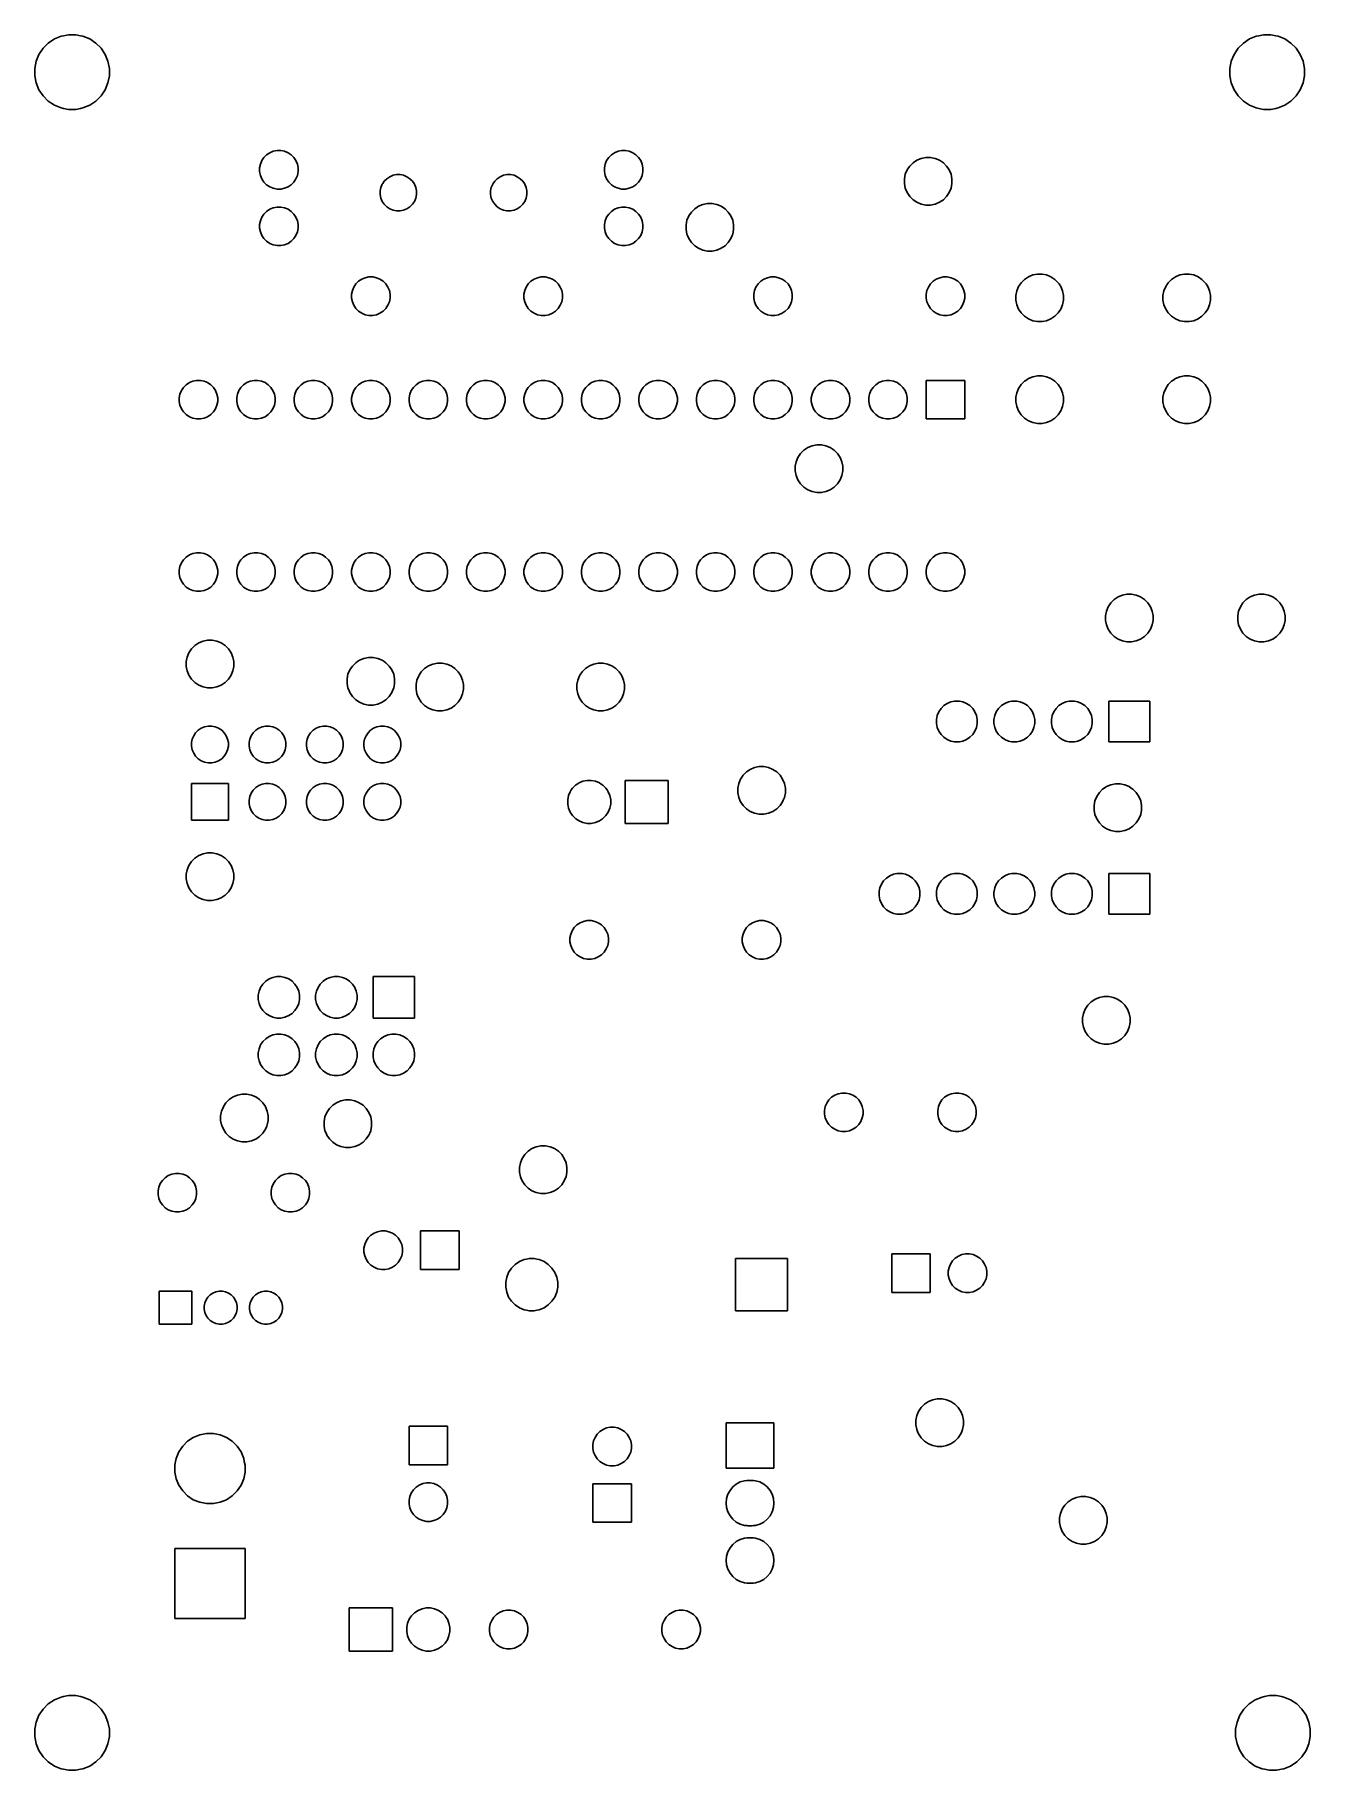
# Model space of a CAD drawing. Extents: x 103.5 to 159.9, y -96.1 to -19.4.
import ezdxf

# ---------------------------------------------------------------- set-up
doc = ezdxf.new("R2010")
doc.units = 0
doc.layers.add('BLACK', color=7, linetype='CONTINUOUS')

msp = doc.modelspace()

# ---------------------------------------------------------------- linework, layer by layer
at = {"layer": 'BLACK', "linetype": 'CONTINUOUS'}
for p, q in [((103.874, -20.0295), (104.104, -19.7996)), ((104.104, -19.7996), (104.374, -19.6189)), ((104.374, -19.6189), (104.674, -19.4944)), ((104.674, -19.4944), (104.781, -19.4733)), ((104.781, -19.4733), (104.993, -19.431)), ((104.993, -19.431), (105.319, -19.431)), ((105.319, -19.431), (105.531, -19.4733)), ((105.531, -19.4733), (105.638, -19.4944)), ((105.638, -19.4944), (105.938, -19.6189)), ((105.938, -19.6189), (106.208, -19.7996)), ((106.208, -19.7996), (106.438, -20.0295)), ((156.706, -20.0295), (156.936, -19.7996)), ((156.936, -19.7996), (157.206, -19.6189)), ((157.206, -19.6189), (157.506, -19.4944)), ((157.506, -19.4944), (157.613, -19.4733)), ((157.613, -19.4733), (157.825, -19.431)), ((157.825, -19.431), (158.151, -19.431)), ((158.151, -19.431), (158.363, -19.4733)), ((158.363, -19.4733), (158.47, -19.4944)), ((158.47, -19.4944), (158.77, -19.6189)), ((158.77, -19.6189), (159.04, -19.7996)), ((159.04, -19.7996), (159.27, -20.0295)), ((103.505, -20.9194), (103.568, -20.6004)), ((103.568, -20.6004), (103.693, -20.3)), ((103.693, -20.3), (103.874, -20.0295)), ((106.438, -20.0295), (106.619, -20.3)), ((106.619, -20.3), (106.744, -20.6004)), ((106.744, -20.6004), (106.807, -20.9194)), ((156.337, -20.9194), (156.4, -20.6004)), ((156.4, -20.6004), (156.525, -20.3)), ((156.525, -20.3), (156.706, -20.0295)), ((159.27, -20.0295), (159.451, -20.3)), ((159.451, -20.3), (159.576, -20.6004)), ((159.576, -20.6004), (159.639, -20.9194)), ((103.505, -21.2446), (103.505, -20.9194)), ((103.568, -21.5636), (103.505, -21.2446)), ((106.807, -21.2446), (106.744, -21.5636)), ((106.807, -20.9194), (106.807, -21.2446)), ((156.337, -21.2446), (156.337, -20.9194)), ((156.4, -21.5636), (156.337, -21.2446)), ((159.639, -21.2446), (159.576, -21.5636)), ((159.639, -20.9194), (159.639, -21.2446)), ((103.693, -21.864), (103.568, -21.5636)), ((103.874, -22.1345), (103.693, -21.864)), ((104.104, -22.3644), (103.874, -22.1345)), ((106.438, -22.1345), (106.208, -22.3644)), ((106.619, -21.864), (106.438, -22.1345)), ((106.744, -21.5636), (106.619, -21.864)), ((156.525, -21.864), (156.4, -21.5636)), ((156.706, -22.1345), (156.525, -21.864)), ((156.936, -22.3644), (156.706, -22.1345)), ((159.27, -22.1345), (159.04, -22.3644)), ((159.451, -21.864), (159.27, -22.1345)), ((159.576, -21.5636), (159.451, -21.864)), ((104.374, -22.5451), (104.104, -22.3644)), ((104.674, -22.6696), (104.374, -22.5451)), ((104.781, -22.6907), (104.674, -22.6696)), ((104.993, -22.733), (104.781, -22.6907)), ((105.319, -22.733), (104.993, -22.733)), ((105.531, -22.6907), (105.319, -22.733)), ((105.638, -22.6696), (105.531, -22.6907)), ((105.938, -22.5451), (105.638, -22.6696)), ((106.208, -22.3644), (105.938, -22.5451)), ((157.206, -22.5451), (156.936, -22.3644)), ((157.506, -22.6696), (157.206, -22.5451)), ((157.613, -22.6907), (157.506, -22.6696)), ((157.825, -22.733), (157.613, -22.6907)), ((158.151, -22.733), (157.825, -22.733)), ((158.363, -22.6907), (158.151, -22.733)), ((158.47, -22.6696), (158.363, -22.6907)), ((158.77, -22.5451), (158.47, -22.6696)), ((159.04, -22.3644), (158.77, -22.5451)), ((113.449, -25.3162), (113.482, -25.1518)), ((113.482, -25.1518), (113.546, -24.9969)), ((113.546, -24.9969), (113.639, -24.8575)), ((113.639, -24.8575), (113.758, -24.739)), ((113.758, -24.739), (113.897, -24.6459)), ((113.897, -24.6459), (114.052, -24.5817)), ((114.052, -24.5817), (114.216, -24.549)), ((114.216, -24.549), (114.384, -24.549)), ((114.384, -24.549), (114.548, -24.5817)), ((114.548, -24.5817), (114.703, -24.6459)), ((114.703, -24.6459), (114.842, -24.739)), ((114.842, -24.739), (114.961, -24.8575)), ((114.961, -24.8575), (115.054, -24.9969)), ((115.054, -24.9969), (115.118, -25.1518)), ((115.118, -25.1518), (115.151, -25.3162)), ((128.689, -25.3162), (128.722, -25.1518)), ((128.722, -25.1518), (128.786, -24.9969)), ((128.786, -24.9969), (128.879, -24.8575)), ((128.879, -24.8575), (128.998, -24.739)), ((128.998, -24.739), (129.137, -24.6459)), ((129.137, -24.6459), (129.292, -24.5817)), ((129.292, -24.5817), (129.456, -24.549)), ((129.456, -24.549), (129.624, -24.549)), ((129.624, -24.549), (129.788, -24.5817)), ((129.788, -24.5817), (129.943, -24.6459)), ((129.943, -24.6459), (130.082, -24.739)), ((130.082, -24.739), (130.201, -24.8575)), ((130.201, -24.8575), (130.294, -24.9969)), ((130.294, -24.9969), (130.358, -25.1518)), ((130.358, -25.1518), (130.391, -25.3162)), ((142.133, -25.3162), (142.186, -25.238)), ((142.186, -25.238), (142.332, -25.0916)), ((142.332, -25.0916), (142.504, -24.9766)), ((142.504, -24.9766), (142.695, -24.8974)), ((142.504, -24.9766), (142.504, -24.9766)), ((142.695, -24.8974), (142.898, -24.857)), ((142.898, -24.857), (143.106, -24.857)), ((143.106, -24.857), (143.309, -24.8974)), ((143.309, -24.8974), (143.5, -24.9766)), ((143.5, -24.9766), (143.5, -24.9766)), ((143.5, -24.9766), (143.672, -25.0916)), ((143.672, -25.0916), (143.818, -25.238)), ((143.818, -25.238), (143.871, -25.3162)), ((113.449, -25.4838), (113.449, -25.3162)), ((113.482, -25.6482), (113.449, -25.4838)), ((113.546, -25.8031), (113.482, -25.6482)), ((113.639, -25.9425), (113.546, -25.8031)), ((113.758, -26.061), (113.639, -25.9425)), ((113.897, -26.1541), (113.758, -26.061)), ((114.842, -26.061), (114.703, -26.1541)), ((114.961, -25.9425), (114.842, -26.061)), ((115.054, -25.8031), (114.961, -25.9425)), ((115.118, -25.6482), (115.054, -25.8031)), ((115.151, -25.4838), (115.118, -25.6482)), ((115.151, -25.3162), (115.151, -25.4838)), ((118.81, -26.1824), (118.87, -26.0366)), ((118.87, -26.0366), (118.887, -26.0115)), ((118.887, -26.0115), (118.958, -25.9054)), ((118.958, -25.9054), (119.069, -25.7938)), ((119.069, -25.7938), (119.201, -25.7062)), ((119.201, -25.7062), (119.346, -25.6458)), ((119.201, -25.7062), (119.201, -25.7062)), ((119.346, -25.6458), (119.501, -25.615)), ((119.501, -25.615), (119.659, -25.615)), ((119.659, -25.615), (119.814, -25.6458)), ((119.814, -25.6458), (119.959, -25.7062)), ((119.959, -25.7062), (119.959, -25.7062)), ((119.959, -25.7062), (120.091, -25.7938)), ((120.091, -25.7938), (120.202, -25.9054)), ((120.202, -25.9054), (120.273, -26.0115)), ((120.273, -26.0115), (120.29, -26.0366)), ((120.29, -26.0366), (120.35, -26.1824)), ((123.69, -26.1824), (123.75, -26.0366)), ((123.75, -26.0366), (123.767, -26.0115)), ((123.767, -26.0115), (123.838, -25.9054)), ((123.838, -25.9054), (123.949, -25.7938)), ((123.949, -25.7938), (124.081, -25.7062)), ((124.081, -25.7062), (124.226, -25.6458)), ((124.081, -25.7062), (124.081, -25.7062)), ((124.226, -25.6458), (124.381, -25.615)), ((124.381, -25.615), (124.539, -25.615)), ((124.539, -25.615), (124.694, -25.6458)), ((124.694, -25.6458), (124.839, -25.7062)), ((124.839, -25.7062), (124.839, -25.7062)), ((124.839, -25.7062), (124.971, -25.7938)), ((124.971, -25.7938), (125.082, -25.9054)), ((125.082, -25.9054), (125.153, -26.0115)), ((125.153, -26.0115), (125.17, -26.0366)), ((125.17, -26.0366), (125.23, -26.1824)), ((128.689, -25.4838), (128.689, -25.3162)), ((128.722, -25.6482), (128.689, -25.4838)), ((128.786, -25.8031), (128.722, -25.6482)), ((128.879, -25.9425), (128.786, -25.8031)), ((128.998, -26.061), (128.879, -25.9425)), ((129.137, -26.1541), (128.998, -26.061)), ((130.082, -26.061), (129.943, -26.1541)), ((130.201, -25.9425), (130.082, -26.061)), ((130.294, -25.8031), (130.201, -25.9425)), ((130.358, -25.6482), (130.294, -25.8031)), ((130.391, -25.4838), (130.358, -25.6482)), ((130.391, -25.3162), (130.391, -25.4838)), ((141.951, -25.8045), (141.991, -25.6014)), ((141.951, -26.0115), (141.951, -25.8045)), ((141.991, -26.2146), (141.951, -26.0115)), ((141.991, -25.6014), (142.071, -25.4102)), ((142.071, -25.4102), (142.133, -25.3162)), ((143.871, -25.3162), (143.933, -25.4102)), ((143.933, -25.4102), (144.013, -25.6014)), ((144.013, -25.6014), (144.053, -25.8045)), ((144.053, -26.0115), (144.013, -26.2146)), ((144.053, -25.8045), (144.053, -26.0115)), ((114.052, -26.2183), (113.897, -26.1541)), ((114.216, -26.251), (114.052, -26.2183)), ((114.384, -26.251), (114.216, -26.251)), ((114.548, -26.2183), (114.384, -26.251)), ((114.703, -26.1541), (114.548, -26.2183)), ((118.779, -26.3371), (118.81, -26.1824)), ((118.779, -26.4949), (118.779, -26.3371)), ((118.81, -26.6496), (118.779, -26.4949)), ((118.87, -26.7954), (118.81, -26.6496)), ((118.958, -26.9266), (118.87, -26.7954)), ((118.87, -26.7954), (118.87, -26.7954)), ((120.29, -26.7954), (120.202, -26.9266)), ((120.35, -26.6496), (120.29, -26.7954)), ((120.29, -26.7954), (120.29, -26.7954)), ((120.35, -26.1824), (120.381, -26.3371)), ((120.381, -26.4949), (120.35, -26.6496)), ((120.381, -26.3371), (120.381, -26.4949)), ((123.659, -26.3371), (123.69, -26.1824)), ((123.659, -26.4949), (123.659, -26.3371)), ((123.69, -26.6496), (123.659, -26.4949)), ((123.75, -26.7954), (123.69, -26.6496)), ((123.838, -26.9266), (123.75, -26.7954)), ((123.75, -26.7954), (123.75, -26.7954)), ((125.17, -26.7954), (125.082, -26.9266)), ((125.23, -26.6496), (125.17, -26.7954)), ((125.17, -26.7954), (125.17, -26.7954)), ((125.23, -26.1824), (125.261, -26.3371)), ((125.261, -26.4949), (125.23, -26.6496)), ((125.261, -26.3371), (125.261, -26.4949)), ((129.292, -26.2183), (129.137, -26.1541)), ((129.456, -26.251), (129.292, -26.2183)), ((129.624, -26.251), (129.456, -26.251)), ((129.788, -26.2183), (129.624, -26.251)), ((129.943, -26.1541), (129.788, -26.2183)), ((142.071, -26.4058), (141.991, -26.2146)), ((142.186, -26.578), (142.071, -26.4058)), ((142.071, -26.4058), (142.071, -26.4058)), ((142.332, -26.7244), (142.186, -26.578)), ((142.504, -26.8394), (142.332, -26.7244)), ((142.695, -26.9186), (142.504, -26.8394)), ((142.504, -26.8394), (142.504, -26.8394)), ((142.504, -26.8394), (142.504, -26.8394)), ((143.5, -26.8394), (143.309, -26.9186)), ((143.672, -26.7244), (143.5, -26.8394)), ((143.5, -26.8394), (143.5, -26.8394)), ((143.5, -26.8394), (143.5, -26.8394)), ((143.818, -26.578), (143.672, -26.7244)), ((143.933, -26.4058), (143.818, -26.578)), ((144.013, -26.2146), (143.933, -26.4058)), ((143.933, -26.4058), (143.933, -26.4058)), ((113.482, -27.6518), (113.546, -27.4969)), ((113.546, -27.4969), (113.639, -27.3575)), ((113.639, -27.3575), (113.758, -27.239)), ((113.758, -27.239), (113.897, -27.1459)), ((113.897, -27.1459), (114.052, -27.0817)), ((114.052, -27.0817), (114.216, -27.049)), ((114.216, -27.049), (114.384, -27.049)), ((114.384, -27.049), (114.548, -27.0817)), ((114.548, -27.0817), (114.703, -27.1459)), ((114.703, -27.1459), (114.842, -27.239)), ((114.842, -27.239), (114.961, -27.3575)), ((114.961, -27.3575), (115.054, -27.4969)), ((115.054, -27.4969), (115.118, -27.6518)), ((119.069, -27.0382), (118.958, -26.9266)), ((119.201, -27.1258), (119.069, -27.0382)), ((119.346, -27.1862), (119.201, -27.1258)), ((119.201, -27.1258), (119.201, -27.1258)), ((119.201, -27.1258), (119.201, -27.1258)), ((119.501, -27.217), (119.346, -27.1862)), ((119.659, -27.217), (119.501, -27.217)), ((119.814, -27.1862), (119.659, -27.217)), ((119.959, -27.1258), (119.814, -27.1862)), ((120.091, -27.0382), (119.959, -27.1258)), ((119.959, -27.1258), (119.959, -27.1258)), ((119.959, -27.1258), (119.959, -27.1258)), ((120.202, -26.9266), (120.091, -27.0382)), ((123.949, -27.0382), (123.838, -26.9266)), ((124.081, -27.1258), (123.949, -27.0382)), ((124.226, -27.1862), (124.081, -27.1258)), ((124.081, -27.1258), (124.081, -27.1258)), ((124.081, -27.1258), (124.081, -27.1258)), ((124.381, -27.217), (124.226, -27.1862)), ((124.539, -27.217), (124.381, -27.217)), ((124.694, -27.1862), (124.539, -27.217)), ((124.839, -27.1258), (124.694, -27.1862)), ((124.971, -27.0382), (124.839, -27.1258)), ((124.839, -27.1258), (124.839, -27.1258)), ((124.839, -27.1258), (124.839, -27.1258)), ((125.082, -26.9266), (124.971, -27.0382)), ((128.722, -27.6518), (128.786, -27.4969)), ((128.786, -27.4969), (128.879, -27.3575)), ((128.879, -27.3575), (128.998, -27.239)), ((128.998, -27.239), (129.137, -27.1459)), ((129.137, -27.1459), (129.292, -27.0817)), ((129.292, -27.0817), (129.456, -27.049)), ((129.456, -27.049), (129.624, -27.049)), ((129.624, -27.049), (129.788, -27.0817)), ((129.788, -27.0817), (129.943, -27.1459)), ((129.943, -27.1459), (130.082, -27.239)), ((130.082, -27.239), (130.201, -27.3575)), ((130.201, -27.3575), (130.294, -27.4969)), ((130.294, -27.4969), (130.358, -27.6518)), ((132.339, -27.6334), (132.419, -27.4422)), ((132.419, -27.4422), (132.534, -27.27)), ((132.534, -27.27), (132.68, -27.1236)), ((132.68, -27.1236), (132.792, -27.049)), ((132.792, -27.049), (132.852, -27.0086)), ((132.852, -27.0086), (133.043, -26.9294)), ((132.852, -27.0086), (132.852, -27.0086)), ((133.043, -26.9294), (133.246, -26.889)), ((133.246, -26.889), (133.454, -26.889)), ((133.454, -26.889), (133.657, -26.9294)), ((133.657, -26.9294), (133.848, -27.0086)), ((133.848, -27.0086), (133.848, -27.0086)), ((133.848, -27.0086), (133.908, -27.049)), ((133.908, -27.049), (134.02, -27.1236)), ((134.02, -27.1236), (134.166, -27.27)), ((134.166, -27.27), (134.281, -27.4422)), ((134.281, -27.4422), (134.361, -27.6334)), ((142.898, -26.959), (142.695, -26.9186)), ((143.106, -26.959), (142.898, -26.959)), ((143.309, -26.9186), (143.106, -26.959)), ((113.449, -27.8162), (113.482, -27.6518)), ((113.449, -27.9838), (113.449, -27.8162)), ((113.482, -28.1482), (113.449, -27.9838)), ((113.546, -28.3031), (113.482, -28.1482)), ((113.639, -28.4425), (113.546, -28.3031)), ((115.054, -28.3031), (114.961, -28.4425)), ((115.118, -28.1482), (115.054, -28.3031)), ((115.118, -27.6518), (115.151, -27.8162)), ((115.151, -27.9838), (115.118, -28.1482)), ((115.151, -27.8162), (115.151, -27.9838)), ((128.689, -27.8162), (128.722, -27.6518)), ((128.689, -27.9838), (128.689, -27.8162)), ((128.722, -28.1482), (128.689, -27.9838)), ((128.786, -28.3031), (128.722, -28.1482)), ((128.879, -28.4425), (128.786, -28.3031)), ((130.294, -28.3031), (130.201, -28.4425)), ((130.358, -28.1482), (130.294, -28.3031)), ((130.358, -27.6518), (130.391, -27.8162)), ((130.391, -27.9838), (130.358, -28.1482)), ((130.391, -27.8162), (130.391, -27.9838)), ((132.299, -27.8365), (132.339, -27.6334)), ((132.299, -28.0435), (132.299, -27.8365)), ((132.339, -28.2466), (132.299, -28.0435)), ((132.363, -28.3031), (132.339, -28.2466)), ((132.419, -28.4378), (132.363, -28.3031)), ((134.337, -28.3031), (134.281, -28.4378)), ((134.361, -28.2466), (134.337, -28.3031)), ((134.361, -27.6334), (134.401, -27.8365)), ((134.401, -28.0435), (134.361, -28.2466)), ((134.401, -27.8365), (134.401, -28.0435)), ((113.758, -28.561), (113.639, -28.4425)), ((113.897, -28.6541), (113.758, -28.561)), ((114.052, -28.7183), (113.897, -28.6541)), ((114.216, -28.751), (114.052, -28.7183)), ((114.384, -28.751), (114.216, -28.751)), ((114.548, -28.7183), (114.384, -28.751)), ((114.703, -28.6541), (114.548, -28.7183)), ((114.842, -28.561), (114.703, -28.6541)), ((114.961, -28.4425), (114.842, -28.561)), ((128.998, -28.561), (128.879, -28.4425)), ((129.137, -28.6541), (128.998, -28.561)), ((129.292, -28.7183), (129.137, -28.6541)), ((129.456, -28.751), (129.292, -28.7183)), ((129.624, -28.751), (129.456, -28.751)), ((129.788, -28.7183), (129.624, -28.751)), ((129.943, -28.6541), (129.788, -28.7183)), ((130.082, -28.561), (129.943, -28.6541)), ((130.201, -28.4425), (130.082, -28.561)), ((132.534, -28.61), (132.419, -28.4378)), ((132.68, -28.7564), (132.534, -28.61)), ((132.852, -28.8714), (132.68, -28.7564)), ((133.043, -28.9506), (132.852, -28.8714)), ((132.852, -28.8714), (132.852, -28.8714)), ((132.852, -28.8714), (132.852, -28.8714)), ((133.246, -28.991), (133.043, -28.9506)), ((133.454, -28.991), (133.246, -28.991)), ((133.657, -28.9506), (133.454, -28.991)), ((133.848, -28.8714), (133.657, -28.9506)), ((134.02, -28.7564), (133.848, -28.8714)), ((133.848, -28.8714), (133.848, -28.8714)), ((133.848, -28.8714), (133.848, -28.8714)), ((134.166, -28.61), (134.02, -28.7564)), ((134.281, -28.4378), (134.166, -28.61)), ((117.546, -30.7398), (117.61, -30.5849)), ((117.61, -30.5849), (117.703, -30.4455)), ((117.703, -30.4455), (117.822, -30.327)), ((117.822, -30.327), (117.961, -30.2339)), ((117.961, -30.2339), (118.116, -30.1697)), ((118.116, -30.1697), (118.28, -30.137)), ((118.28, -30.137), (118.448, -30.137)), ((118.448, -30.137), (118.612, -30.1697)), ((118.612, -30.1697), (118.767, -30.2339)), ((118.767, -30.2339), (118.906, -30.327)), ((118.906, -30.327), (119.025, -30.4455)), ((119.025, -30.4455), (119.118, -30.5849)), ((119.118, -30.5849), (119.182, -30.7398)), ((125.166, -30.7398), (125.23, -30.5849)), ((125.23, -30.5849), (125.323, -30.4455)), ((125.323, -30.4455), (125.442, -30.327)), ((125.442, -30.327), (125.581, -30.2339)), ((125.581, -30.2339), (125.736, -30.1697)), ((125.736, -30.1697), (125.9, -30.137)), ((125.9, -30.137), (126.068, -30.137)), ((126.068, -30.137), (126.232, -30.1697)), ((126.232, -30.1697), (126.387, -30.2339)), ((126.387, -30.2339), (126.526, -30.327)), ((126.526, -30.327), (126.645, -30.4455)), ((126.645, -30.4455), (126.738, -30.5849)), ((126.738, -30.5849), (126.802, -30.7398)), ((135.326, -30.7398), (135.39, -30.5849)), ((135.39, -30.5849), (135.483, -30.4455)), ((135.483, -30.4455), (135.602, -30.327)), ((135.602, -30.327), (135.741, -30.2339)), ((135.741, -30.2339), (135.896, -30.1697)), ((135.896, -30.1697), (136.06, -30.137)), ((136.06, -30.137), (136.228, -30.137)), ((136.228, -30.137), (136.392, -30.1697)), ((136.392, -30.1697), (136.547, -30.2339)), ((136.547, -30.2339), (136.686, -30.327)), ((136.686, -30.327), (136.805, -30.4455)), ((136.805, -30.4455), (136.898, -30.5849)), ((136.898, -30.5849), (136.962, -30.7398)), ((142.946, -30.7398), (143.01, -30.5849)), ((143.01, -30.5849), (143.103, -30.4455)), ((143.103, -30.4455), (143.222, -30.327)), ((143.222, -30.327), (143.361, -30.2339)), ((143.361, -30.2339), (143.516, -30.1697)), ((143.516, -30.1697), (143.68, -30.137)), ((143.68, -30.137), (143.848, -30.137)), ((143.848, -30.137), (144.012, -30.1697)), ((144.012, -30.1697), (144.167, -30.2339)), ((144.167, -30.2339), (144.306, -30.327)), ((144.306, -30.327), (144.425, -30.4455)), ((144.425, -30.4455), (144.518, -30.5849)), ((144.518, -30.5849), (144.582, -30.7398)), ((146.921, -30.7534), (147.001, -30.5622)), ((147.001, -30.5622), (147.079, -30.4455)), ((147.079, -30.4455), (147.116, -30.39)), ((147.116, -30.39), (147.262, -30.2436)), ((147.262, -30.2436), (147.434, -30.1286)), ((147.434, -30.1286), (147.625, -30.0494)), ((147.434, -30.1286), (147.434, -30.1286)), ((147.625, -30.0494), (147.828, -30.009)), ((147.828, -30.009), (148.036, -30.009)), ((148.036, -30.009), (148.239, -30.0494)), ((148.239, -30.0494), (148.43, -30.1286)), ((148.43, -30.1286), (148.43, -30.1286)), ((148.43, -30.1286), (148.602, -30.2436)), ((148.602, -30.2436), (148.748, -30.39)), ((148.748, -30.39), (148.785, -30.4455)), ((148.785, -30.4455), (148.863, -30.5622)), ((148.863, -30.5622), (148.943, -30.7534)), ((153.421, -30.7534), (153.501, -30.5622)), ((153.501, -30.5622), (153.579, -30.4455)), ((153.579, -30.4455), (153.616, -30.39)), ((153.616, -30.39), (153.762, -30.2436)), ((153.762, -30.2436), (153.934, -30.1286)), ((153.934, -30.1286), (154.125, -30.0494)), ((153.934, -30.1286), (153.934, -30.1286)), ((154.125, -30.0494), (154.328, -30.009)), ((154.328, -30.009), (154.536, -30.009)), ((154.536, -30.009), (154.739, -30.0494)), ((154.739, -30.0494), (154.93, -30.1286)), ((154.93, -30.1286), (154.93, -30.1286)), ((154.93, -30.1286), (155.102, -30.2436)), ((155.102, -30.2436), (155.248, -30.39)), ((155.248, -30.39), (155.285, -30.4455)), ((155.285, -30.4455), (155.363, -30.5622)), ((155.363, -30.5622), (155.443, -30.7534)), ((117.513, -30.9042), (117.546, -30.7398)), ((117.513, -31.0718), (117.513, -30.9042)), ((117.546, -31.2362), (117.513, -31.0718)), ((117.61, -31.3911), (117.546, -31.2362)), ((117.703, -31.5305), (117.61, -31.3911)), ((119.118, -31.3911), (119.025, -31.5305)), ((119.182, -31.2362), (119.118, -31.3911)), ((119.182, -30.7398), (119.215, -30.9042)), ((119.215, -31.0718), (119.182, -31.2362)), ((119.215, -30.9042), (119.215, -31.0718)), ((125.133, -30.9042), (125.166, -30.7398)), ((125.133, -31.0718), (125.133, -30.9042)), ((125.166, -31.2362), (125.133, -31.0718)), ((125.23, -31.3911), (125.166, -31.2362)), ((125.323, -31.5305), (125.23, -31.3911)), ((126.738, -31.3911), (126.645, -31.5305)), ((126.802, -31.2362), (126.738, -31.3911)), ((126.802, -30.7398), (126.835, -30.9042)), ((126.835, -31.0718), (126.802, -31.2362)), ((126.835, -30.9042), (126.835, -31.0718)), ((135.293, -30.9042), (135.326, -30.7398)), ((135.293, -31.0718), (135.293, -30.9042)), ((135.326, -31.2362), (135.293, -31.0718)), ((135.39, -31.3911), (135.326, -31.2362)), ((135.483, -31.5305), (135.39, -31.3911)), ((136.898, -31.3911), (136.805, -31.5305)), ((136.962, -31.2362), (136.898, -31.3911)), ((136.962, -30.7398), (136.995, -30.9042)), ((136.995, -31.0718), (136.962, -31.2362)), ((136.995, -30.9042), (136.995, -31.0718)), ((142.913, -30.9042), (142.946, -30.7398)), ((142.913, -31.0718), (142.913, -30.9042)), ((142.946, -31.2362), (142.913, -31.0718)), ((143.01, -31.3911), (142.946, -31.2362)), ((143.103, -31.5305), (143.01, -31.3911)), ((144.518, -31.3911), (144.425, -31.5305)), ((144.582, -31.2362), (144.518, -31.3911)), ((144.582, -30.7398), (144.615, -30.9042)), ((144.615, -31.0718), (144.582, -31.2362)), ((144.615, -30.9042), (144.615, -31.0718)), ((146.881, -30.9565), (146.921, -30.7534)), ((146.881, -31.1635), (146.881, -30.9565)), ((146.921, -31.3666), (146.881, -31.1635)), ((147.001, -31.5578), (146.921, -31.3666)), ((148.943, -31.3666), (148.863, -31.5578)), ((148.943, -30.7534), (148.983, -30.9565)), ((148.983, -31.1635), (148.943, -31.3666)), ((148.983, -30.9565), (148.983, -31.1635)), ((153.381, -30.9565), (153.421, -30.7534)), ((153.381, -31.1635), (153.381, -30.9565)), ((153.421, -31.3666), (153.381, -31.1635)), ((153.501, -31.5578), (153.421, -31.3666)), ((155.443, -31.3666), (155.363, -31.5578)), ((155.443, -30.7534), (155.483, -30.9565)), ((155.483, -31.1635), (155.443, -31.3666)), ((155.483, -30.9565), (155.483, -31.1635)), ((117.822, -31.649), (117.703, -31.5305)), ((117.961, -31.7421), (117.822, -31.649)), ((118.116, -31.8063), (117.961, -31.7421)), ((118.28, -31.839), (118.116, -31.8063)), ((118.448, -31.839), (118.28, -31.839)), ((118.612, -31.8063), (118.448, -31.839)), ((118.767, -31.7421), (118.612, -31.8063)), ((118.906, -31.649), (118.767, -31.7421)), ((119.025, -31.5305), (118.906, -31.649)), ((125.442, -31.649), (125.323, -31.5305)), ((125.581, -31.7421), (125.442, -31.649)), ((125.736, -31.8063), (125.581, -31.7421)), ((125.9, -31.839), (125.736, -31.8063)), ((126.068, -31.839), (125.9, -31.839)), ((126.232, -31.8063), (126.068, -31.839)), ((126.387, -31.7421), (126.232, -31.8063)), ((126.526, -31.649), (126.387, -31.7421)), ((126.645, -31.5305), (126.526, -31.649)), ((135.602, -31.649), (135.483, -31.5305)), ((135.741, -31.7421), (135.602, -31.649)), ((135.896, -31.8063), (135.741, -31.7421)), ((136.06, -31.839), (135.896, -31.8063)), ((136.228, -31.839), (136.06, -31.839)), ((136.392, -31.8063), (136.228, -31.839)), ((136.547, -31.7421), (136.392, -31.8063)), ((136.686, -31.649), (136.547, -31.7421)), ((136.805, -31.5305), (136.686, -31.649)), ((143.222, -31.649), (143.103, -31.5305)), ((143.361, -31.7421), (143.222, -31.649)), ((143.516, -31.8063), (143.361, -31.7421)), ((143.68, -31.839), (143.516, -31.8063)), ((143.848, -31.839), (143.68, -31.839)), ((144.012, -31.8063), (143.848, -31.839)), ((144.167, -31.7421), (144.012, -31.8063)), ((144.306, -31.649), (144.167, -31.7421)), ((144.425, -31.5305), (144.306, -31.649)), ((147.116, -31.73), (147.001, -31.5578)), ((147.001, -31.5578), (147.001, -31.5578)), ((147.262, -31.8764), (147.116, -31.73)), ((147.434, -31.9914), (147.262, -31.8764)), ((147.625, -32.0706), (147.434, -31.9914)), ((147.434, -31.9914), (147.434, -31.9914)), ((147.434, -31.9914), (147.434, -31.9914)), ((147.828, -32.111), (147.625, -32.0706)), ((148.036, -32.111), (147.828, -32.111)), ((148.239, -32.0706), (148.036, -32.111)), ((148.43, -31.9914), (148.239, -32.0706)), ((148.602, -31.8764), (148.43, -31.9914)), ((148.43, -31.9914), (148.43, -31.9914)), ((148.43, -31.9914), (148.43, -31.9914)), ((148.748, -31.73), (148.602, -31.8764)), ((148.863, -31.5578), (148.748, -31.73)), ((148.863, -31.5578), (148.863, -31.5578)), ((153.616, -31.73), (153.501, -31.5578)), ((153.501, -31.5578), (153.501, -31.5578)), ((153.762, -31.8764), (153.616, -31.73)), ((153.934, -31.9914), (153.762, -31.8764)), ((154.125, -32.0706), (153.934, -31.9914)), ((153.934, -31.9914), (153.934, -31.9914)), ((153.934, -31.9914), (153.934, -31.9914)), ((154.328, -32.111), (154.125, -32.0706)), ((154.536, -32.111), (154.328, -32.111)), ((154.739, -32.0706), (154.536, -32.111)), ((154.93, -31.9914), (154.739, -32.0706)), ((155.102, -31.8764), (154.93, -31.9914)), ((154.93, -31.9914), (154.93, -31.9914)), ((154.93, -31.9914), (154.93, -31.9914)), ((155.248, -31.73), (155.102, -31.8764)), ((155.363, -31.5578), (155.248, -31.73)), ((155.363, -31.5578), (155.363, -31.5578)), ((147.625, -34.5494), (147.828, -34.509)), ((147.828, -34.509), (148.036, -34.509)), ((148.036, -34.509), (148.239, -34.5494)), ((154.125, -34.5494), (154.328, -34.509)), ((154.328, -34.509), (154.536, -34.509)), ((154.536, -34.509), (154.739, -34.5494)), ((109.926, -35.3118), (109.99, -35.1569)), ((109.99, -35.1569), (110.083, -35.0175)), ((110.083, -35.0175), (110.202, -34.899)), ((110.202, -34.899), (110.341, -34.8059)), ((110.341, -34.8059), (110.496, -34.7417)), ((110.496, -34.7417), (110.66, -34.709)), ((110.66, -34.709), (110.828, -34.709)), ((110.828, -34.709), (110.992, -34.7417)), ((110.992, -34.7417), (111.147, -34.8059)), ((111.147, -34.8059), (111.286, -34.899)), ((111.286, -34.899), (111.405, -35.0175)), ((111.405, -35.0175), (111.498, -35.1569)), ((111.498, -35.1569), (111.562, -35.3118)), ((112.466, -35.3118), (112.53, -35.1569)), ((112.53, -35.1569), (112.623, -35.0175)), ((112.623, -35.0175), (112.742, -34.899)), ((112.742, -34.899), (112.881, -34.8059)), ((112.881, -34.8059), (113.036, -34.7417)), ((113.036, -34.7417), (113.2, -34.709)), ((113.2, -34.709), (113.368, -34.709)), ((113.368, -34.709), (113.532, -34.7417)), ((113.532, -34.7417), (113.687, -34.8059)), ((113.687, -34.8059), (113.826, -34.899)), ((113.826, -34.899), (113.945, -35.0175)), ((113.945, -35.0175), (114.038, -35.1569)), ((114.038, -35.1569), (114.102, -35.3118)), ((115.006, -35.3118), (115.07, -35.1569)), ((115.07, -35.1569), (115.163, -35.0175)), ((115.163, -35.0175), (115.282, -34.899)), ((115.282, -34.899), (115.421, -34.8059)), ((115.421, -34.8059), (115.576, -34.7417)), ((115.576, -34.7417), (115.74, -34.709)), ((115.74, -34.709), (115.908, -34.709)), ((115.908, -34.709), (116.072, -34.7417)), ((116.072, -34.7417), (116.227, -34.8059)), ((116.227, -34.8059), (116.366, -34.899)), ((116.366, -34.899), (116.485, -35.0175)), ((116.485, -35.0175), (116.578, -35.1569)), ((116.578, -35.1569), (116.642, -35.3118)), ((117.546, -35.3118), (117.61, -35.1569)), ((117.61, -35.1569), (117.703, -35.0175)), ((117.703, -35.0175), (117.822, -34.899)), ((117.822, -34.899), (117.961, -34.8059)), ((117.961, -34.8059), (118.116, -34.7417)), ((118.116, -34.7417), (118.28, -34.709)), ((118.28, -34.709), (118.448, -34.709)), ((118.448, -34.709), (118.612, -34.7417)), ((118.612, -34.7417), (118.767, -34.8059)), ((118.767, -34.8059), (118.906, -34.899)), ((118.906, -34.899), (119.025, -35.0175)), ((119.025, -35.0175), (119.118, -35.1569)), ((119.118, -35.1569), (119.182, -35.3118)), ((120.086, -35.3118), (120.15, -35.1569)), ((120.15, -35.1569), (120.243, -35.0175)), ((120.243, -35.0175), (120.362, -34.899)), ((120.362, -34.899), (120.501, -34.8059)), ((120.501, -34.8059), (120.656, -34.7417)), ((120.656, -34.7417), (120.82, -34.709)), ((120.82, -34.709), (120.988, -34.709)), ((120.988, -34.709), (121.152, -34.7417)), ((121.152, -34.7417), (121.307, -34.8059)), ((121.307, -34.8059), (121.446, -34.899)), ((121.446, -34.899), (121.565, -35.0175)), ((121.565, -35.0175), (121.658, -35.1569)), ((121.658, -35.1569), (121.722, -35.3118)), ((122.626, -35.3118), (122.69, -35.1569)), ((122.69, -35.1569), (122.783, -35.0175)), ((122.783, -35.0175), (122.902, -34.899)), ((122.902, -34.899), (123.041, -34.8059)), ((123.041, -34.8059), (123.196, -34.7417)), ((123.196, -34.7417), (123.36, -34.709)), ((123.36, -34.709), (123.528, -34.709)), ((123.528, -34.709), (123.692, -34.7417)), ((123.692, -34.7417), (123.847, -34.8059)), ((123.847, -34.8059), (123.986, -34.899)), ((123.986, -34.899), (124.105, -35.0175)), ((124.105, -35.0175), (124.198, -35.1569)), ((124.198, -35.1569), (124.262, -35.3118)), ((125.166, -35.3118), (125.23, -35.1569)), ((125.23, -35.1569), (125.323, -35.0175)), ((125.323, -35.0175), (125.442, -34.899)), ((125.442, -34.899), (125.581, -34.8059)), ((125.581, -34.8059), (125.736, -34.7417)), ((125.736, -34.7417), (125.9, -34.709)), ((125.9, -34.709), (126.068, -34.709)), ((126.068, -34.709), (126.232, -34.7417)), ((126.232, -34.7417), (126.387, -34.8059)), ((126.387, -34.8059), (126.526, -34.899)), ((126.526, -34.899), (126.645, -35.0175)), ((126.645, -35.0175), (126.738, -35.1569)), ((126.738, -35.1569), (126.802, -35.3118)), ((127.706, -35.3118), (127.77, -35.1569)), ((127.77, -35.1569), (127.863, -35.0175)), ((127.863, -35.0175), (127.982, -34.899)), ((127.982, -34.899), (128.121, -34.8059)), ((128.121, -34.8059), (128.276, -34.7417)), ((128.276, -34.7417), (128.44, -34.709)), ((128.44, -34.709), (128.608, -34.709)), ((128.608, -34.709), (128.772, -34.7417)), ((128.772, -34.7417), (128.927, -34.8059)), ((128.927, -34.8059), (129.066, -34.899)), ((129.066, -34.899), (129.185, -35.0175)), ((129.185, -35.0175), (129.278, -35.1569)), ((129.278, -35.1569), (129.342, -35.3118)), ((130.246, -35.3118), (130.31, -35.1569)), ((130.31, -35.1569), (130.403, -35.0175)), ((130.403, -35.0175), (130.522, -34.899)), ((130.522, -34.899), (130.661, -34.8059)), ((130.661, -34.8059), (130.816, -34.7417)), ((130.816, -34.7417), (130.98, -34.709)), ((130.98, -34.709), (131.148, -34.709)), ((131.148, -34.709), (131.312, -34.7417)), ((131.312, -34.7417), (131.467, -34.8059)), ((131.467, -34.8059), (131.606, -34.899)), ((131.606, -34.899), (131.725, -35.0175)), ((131.725, -35.0175), (131.818, -35.1569)), ((131.818, -35.1569), (131.882, -35.3118)), ((132.786, -35.3118), (132.85, -35.1569)), ((132.85, -35.1569), (132.943, -35.0175)), ((132.943, -35.0175), (133.062, -34.899)), ((133.062, -34.899), (133.201, -34.8059)), ((133.201, -34.8059), (133.356, -34.7417)), ((133.356, -34.7417), (133.52, -34.709)), ((133.52, -34.709), (133.688, -34.709)), ((133.688, -34.709), (133.852, -34.7417)), ((133.852, -34.7417), (134.007, -34.8059)), ((134.007, -34.8059), (134.146, -34.899)), ((134.146, -34.899), (134.265, -35.0175)), ((134.265, -35.0175), (134.358, -35.1569)), ((134.358, -35.1569), (134.422, -35.3118)), ((135.326, -35.3118), (135.39, -35.1569)), ((135.39, -35.1569), (135.483, -35.0175)), ((135.483, -35.0175), (135.602, -34.899)), ((135.602, -34.899), (135.741, -34.8059)), ((135.741, -34.8059), (135.896, -34.7417)), ((135.896, -34.7417), (136.06, -34.709)), ((136.06, -34.709), (136.228, -34.709)), ((136.228, -34.709), (136.392, -34.7417)), ((136.392, -34.7417), (136.547, -34.8059)), ((136.547, -34.8059), (136.686, -34.899)), ((136.686, -34.899), (136.805, -35.0175)), ((136.805, -35.0175), (136.898, -35.1569)), ((136.898, -35.1569), (136.962, -35.3118)), ((137.866, -35.3118), (137.93, -35.1569)), ((137.93, -35.1569), (138.023, -35.0175)), ((138.023, -35.0175), (138.142, -34.899)), ((138.142, -34.899), (138.281, -34.8059)), ((138.281, -34.8059), (138.436, -34.7417)), ((138.436, -34.7417), (138.6, -34.709)), ((138.6, -34.709), (138.768, -34.709)), ((138.768, -34.709), (138.932, -34.7417)), ((138.932, -34.7417), (139.087, -34.8059)), ((139.087, -34.8059), (139.226, -34.899)), ((139.226, -34.899), (139.345, -35.0175)), ((139.345, -35.0175), (139.438, -35.1569)), ((139.438, -35.1569), (139.502, -35.3118)), ((140.406, -35.3118), (140.47, -35.1569)), ((140.47, -35.1569), (140.563, -35.0175)), ((140.563, -35.0175), (140.682, -34.899)), ((140.682, -34.899), (140.821, -34.8059)), ((140.821, -34.8059), (140.976, -34.7417)), ((140.976, -34.7417), (141.14, -34.709)), ((141.14, -34.709), (141.308, -34.709)), ((141.308, -34.709), (141.472, -34.7417)), ((141.472, -34.7417), (141.627, -34.8059)), ((141.627, -34.8059), (141.766, -34.899)), ((141.766, -34.899), (141.885, -35.0175)), ((141.885, -35.0175), (141.978, -35.1569)), ((141.978, -35.1569), (142.042, -35.3118)), ((142.913, -36.411), (142.913, -34.709)), ((142.913, -34.709), (144.615, -34.709)), ((144.615, -34.709), (144.615, -36.411)), ((146.881, -35.4565), (146.921, -35.2534)), ((146.921, -35.2534), (147.001, -35.0622)), ((147.001, -35.0622), (147.116, -34.89)), ((147.116, -34.89), (147.262, -34.7436)), ((147.262, -34.7436), (147.314, -34.709)), ((147.314, -34.709), (147.434, -34.6286)), ((147.434, -34.6286), (147.625, -34.5494)), ((147.434, -34.6286), (147.434, -34.6286)), ((148.239, -34.5494), (148.43, -34.6286)), ((148.43, -34.6286), (148.43, -34.6286)), ((148.43, -34.6286), (148.55, -34.709)), ((148.55, -34.709), (148.602, -34.7436)), ((148.602, -34.7436), (148.748, -34.89)), ((148.748, -34.89), (148.863, -35.0622)), ((148.863, -35.0622), (148.943, -35.2534)), ((148.943, -35.2534), (148.983, -35.4565)), ((153.381, -35.4565), (153.421, -35.2534)), ((153.421, -35.2534), (153.501, -35.0622)), ((153.501, -35.0622), (153.616, -34.89)), ((153.616, -34.89), (153.762, -34.7436)), ((153.762, -34.7436), (153.814, -34.709)), ((153.814, -34.709), (153.934, -34.6286)), ((153.934, -34.6286), (154.125, -34.5494)), ((153.934, -34.6286), (153.934, -34.6286)), ((154.739, -34.5494), (154.93, -34.6286)), ((154.93, -34.6286), (154.93, -34.6286)), ((154.93, -34.6286), (155.05, -34.709)), ((155.05, -34.709), (155.102, -34.7436)), ((155.102, -34.7436), (155.248, -34.89)), ((155.248, -34.89), (155.363, -35.0622)), ((155.363, -35.0622), (155.443, -35.2534)), ((155.443, -35.2534), (155.483, -35.4565)), ((109.893, -35.4762), (109.926, -35.3118)), ((109.893, -35.6438), (109.893, -35.4762)), ((109.926, -35.8082), (109.893, -35.6438)), ((109.99, -35.9631), (109.926, -35.8082)), ((110.083, -36.1025), (109.99, -35.9631)), ((111.498, -35.9631), (111.405, -36.1025)), ((111.562, -35.8082), (111.498, -35.9631)), ((111.562, -35.3118), (111.595, -35.4762)), ((111.595, -35.6438), (111.562, -35.8082)), ((111.595, -35.4762), (111.595, -35.6438)), ((112.433, -35.4762), (112.466, -35.3118)), ((112.433, -35.6438), (112.433, -35.4762)), ((112.466, -35.8082), (112.433, -35.6438)), ((112.53, -35.9631), (112.466, -35.8082)), ((112.623, -36.1025), (112.53, -35.9631)), ((114.038, -35.9631), (113.945, -36.1025)), ((114.102, -35.8082), (114.038, -35.9631)), ((114.102, -35.3118), (114.135, -35.4762)), ((114.135, -35.6438), (114.102, -35.8082)), ((114.135, -35.4762), (114.135, -35.6438)), ((114.973, -35.4762), (115.006, -35.3118)), ((114.973, -35.6438), (114.973, -35.4762)), ((115.006, -35.8082), (114.973, -35.6438)), ((115.07, -35.9631), (115.006, -35.8082)), ((115.163, -36.1025), (115.07, -35.9631)), ((116.578, -35.9631), (116.485, -36.1025)), ((116.642, -35.8082), (116.578, -35.9631)), ((116.642, -35.3118), (116.675, -35.4762)), ((116.675, -35.6438), (116.642, -35.8082)), ((116.675, -35.4762), (116.675, -35.6438)), ((117.513, -35.4762), (117.546, -35.3118)), ((117.513, -35.6438), (117.513, -35.4762)), ((117.546, -35.8082), (117.513, -35.6438)), ((117.61, -35.9631), (117.546, -35.8082)), ((117.703, -36.1025), (117.61, -35.9631)), ((119.118, -35.9631), (119.025, -36.1025)), ((119.182, -35.8082), (119.118, -35.9631)), ((119.182, -35.3118), (119.215, -35.4762)), ((119.215, -35.6438), (119.182, -35.8082)), ((119.215, -35.4762), (119.215, -35.6438)), ((120.053, -35.4762), (120.086, -35.3118)), ((120.053, -35.6438), (120.053, -35.4762)), ((120.086, -35.8082), (120.053, -35.6438)), ((120.15, -35.9631), (120.086, -35.8082)), ((120.243, -36.1025), (120.15, -35.9631)), ((121.658, -35.9631), (121.565, -36.1025)), ((121.722, -35.8082), (121.658, -35.9631)), ((121.722, -35.3118), (121.755, -35.4762)), ((121.755, -35.6438), (121.722, -35.8082)), ((121.755, -35.4762), (121.755, -35.6438)), ((122.593, -35.4762), (122.626, -35.3118)), ((122.593, -35.6438), (122.593, -35.4762)), ((122.626, -35.8082), (122.593, -35.6438)), ((122.69, -35.9631), (122.626, -35.8082)), ((122.783, -36.1025), (122.69, -35.9631)), ((124.198, -35.9631), (124.105, -36.1025)), ((124.262, -35.8082), (124.198, -35.9631)), ((124.262, -35.3118), (124.295, -35.4762)), ((124.295, -35.6438), (124.262, -35.8082)), ((124.295, -35.4762), (124.295, -35.6438)), ((125.133, -35.4762), (125.166, -35.3118)), ((125.133, -35.6438), (125.133, -35.4762)), ((125.166, -35.8082), (125.133, -35.6438)), ((125.23, -35.9631), (125.166, -35.8082)), ((125.323, -36.1025), (125.23, -35.9631)), ((126.738, -35.9631), (126.645, -36.1025)), ((126.802, -35.8082), (126.738, -35.9631)), ((126.802, -35.3118), (126.835, -35.4762)), ((126.835, -35.6438), (126.802, -35.8082)), ((126.835, -35.4762), (126.835, -35.6438)), ((127.673, -35.4762), (127.706, -35.3118)), ((127.673, -35.6438), (127.673, -35.4762)), ((127.706, -35.8082), (127.673, -35.6438)), ((127.77, -35.9631), (127.706, -35.8082)), ((127.863, -36.1025), (127.77, -35.9631)), ((129.278, -35.9631), (129.185, -36.1025)), ((129.342, -35.8082), (129.278, -35.9631)), ((129.342, -35.3118), (129.375, -35.4762)), ((129.375, -35.6438), (129.342, -35.8082)), ((129.375, -35.4762), (129.375, -35.6438)), ((130.213, -35.4762), (130.246, -35.3118)), ((130.213, -35.6438), (130.213, -35.4762)), ((130.246, -35.8082), (130.213, -35.6438)), ((130.31, -35.9631), (130.246, -35.8082)), ((130.403, -36.1025), (130.31, -35.9631)), ((131.818, -35.9631), (131.725, -36.1025)), ((131.882, -35.8082), (131.818, -35.9631)), ((131.882, -35.3118), (131.915, -35.4762)), ((131.915, -35.6438), (131.882, -35.8082)), ((131.915, -35.4762), (131.915, -35.6438)), ((132.753, -35.4762), (132.786, -35.3118)), ((132.753, -35.6438), (132.753, -35.4762)), ((132.786, -35.8082), (132.753, -35.6438)), ((132.85, -35.9631), (132.786, -35.8082)), ((132.943, -36.1025), (132.85, -35.9631)), ((134.358, -35.9631), (134.265, -36.1025)), ((134.422, -35.8082), (134.358, -35.9631)), ((134.422, -35.3118), (134.455, -35.4762)), ((134.455, -35.6438), (134.422, -35.8082)), ((134.455, -35.4762), (134.455, -35.6438)), ((135.293, -35.4762), (135.326, -35.3118)), ((135.293, -35.6438), (135.293, -35.4762)), ((135.326, -35.8082), (135.293, -35.6438)), ((135.39, -35.9631), (135.326, -35.8082)), ((135.483, -36.1025), (135.39, -35.9631)), ((136.898, -35.9631), (136.805, -36.1025)), ((136.962, -35.8082), (136.898, -35.9631)), ((136.962, -35.3118), (136.995, -35.4762)), ((136.995, -35.6438), (136.962, -35.8082)), ((136.995, -35.4762), (136.995, -35.6438)), ((137.833, -35.4762), (137.866, -35.3118)), ((137.833, -35.6438), (137.833, -35.4762)), ((137.866, -35.8082), (137.833, -35.6438)), ((137.93, -35.9631), (137.866, -35.8082)), ((138.023, -36.1025), (137.93, -35.9631)), ((139.438, -35.9631), (139.345, -36.1025)), ((139.502, -35.8082), (139.438, -35.9631)), ((139.502, -35.3118), (139.535, -35.4762)), ((139.535, -35.6438), (139.502, -35.8082)), ((139.535, -35.4762), (139.535, -35.6438)), ((140.373, -35.4762), (140.406, -35.3118)), ((140.373, -35.6438), (140.373, -35.4762)), ((140.406, -35.8082), (140.373, -35.6438)), ((140.47, -35.9631), (140.406, -35.8082)), ((140.563, -36.1025), (140.47, -35.9631)), ((141.978, -35.9631), (141.885, -36.1025)), ((142.042, -35.8082), (141.978, -35.9631)), ((142.042, -35.3118), (142.075, -35.4762)), ((142.075, -35.6438), (142.042, -35.8082)), ((142.075, -35.4762), (142.075, -35.6438)), ((146.881, -35.6635), (146.881, -35.4565)), ((146.921, -35.8666), (146.881, -35.6635)), ((147.001, -36.0578), (146.921, -35.8666)), ((148.943, -35.8666), (148.863, -36.0578)), ((148.983, -35.6635), (148.943, -35.8666)), ((148.983, -35.4565), (148.983, -35.6635)), ((153.381, -35.6635), (153.381, -35.4565)), ((153.421, -35.8666), (153.381, -35.6635)), ((153.501, -36.0578), (153.421, -35.8666)), ((155.443, -35.8666), (155.363, -36.0578)), ((155.483, -35.6635), (155.443, -35.8666)), ((155.483, -35.4565), (155.483, -35.6635)), ((110.202, -36.221), (110.083, -36.1025)), ((110.341, -36.3141), (110.202, -36.221)), ((110.496, -36.3783), (110.341, -36.3141)), ((110.66, -36.411), (110.496, -36.3783)), ((110.828, -36.411), (110.66, -36.411)), ((110.992, -36.3783), (110.828, -36.411)), ((111.147, -36.3141), (110.992, -36.3783)), ((111.286, -36.221), (111.147, -36.3141)), ((111.405, -36.1025), (111.286, -36.221)), ((112.742, -36.221), (112.623, -36.1025)), ((112.881, -36.3141), (112.742, -36.221)), ((113.036, -36.3783), (112.881, -36.3141)), ((113.2, -36.411), (113.036, -36.3783)), ((113.368, -36.411), (113.2, -36.411)), ((113.532, -36.3783), (113.368, -36.411)), ((113.687, -36.3141), (113.532, -36.3783)), ((113.826, -36.221), (113.687, -36.3141)), ((113.945, -36.1025), (113.826, -36.221)), ((115.282, -36.221), (115.163, -36.1025)), ((115.421, -36.3141), (115.282, -36.221)), ((115.576, -36.3783), (115.421, -36.3141)), ((115.74, -36.411), (115.576, -36.3783)), ((115.908, -36.411), (115.74, -36.411)), ((116.072, -36.3783), (115.908, -36.411)), ((116.227, -36.3141), (116.072, -36.3783)), ((116.366, -36.221), (116.227, -36.3141)), ((116.485, -36.1025), (116.366, -36.221)), ((117.822, -36.221), (117.703, -36.1025)), ((117.961, -36.3141), (117.822, -36.221)), ((118.116, -36.3783), (117.961, -36.3141)), ((118.28, -36.411), (118.116, -36.3783)), ((118.448, -36.411), (118.28, -36.411)), ((118.612, -36.3783), (118.448, -36.411)), ((118.767, -36.3141), (118.612, -36.3783)), ((118.906, -36.221), (118.767, -36.3141)), ((119.025, -36.1025), (118.906, -36.221)), ((120.362, -36.221), (120.243, -36.1025)), ((120.501, -36.3141), (120.362, -36.221)), ((120.656, -36.3783), (120.501, -36.3141)), ((120.82, -36.411), (120.656, -36.3783)), ((120.988, -36.411), (120.82, -36.411)), ((121.152, -36.3783), (120.988, -36.411)), ((121.307, -36.3141), (121.152, -36.3783)), ((121.446, -36.221), (121.307, -36.3141)), ((121.565, -36.1025), (121.446, -36.221)), ((122.902, -36.221), (122.783, -36.1025)), ((123.041, -36.3141), (122.902, -36.221)), ((123.196, -36.3783), (123.041, -36.3141)), ((123.36, -36.411), (123.196, -36.3783)), ((123.528, -36.411), (123.36, -36.411)), ((123.692, -36.3783), (123.528, -36.411)), ((123.847, -36.3141), (123.692, -36.3783)), ((123.986, -36.221), (123.847, -36.3141)), ((124.105, -36.1025), (123.986, -36.221)), ((125.442, -36.221), (125.323, -36.1025)), ((125.581, -36.3141), (125.442, -36.221)), ((125.736, -36.3783), (125.581, -36.3141)), ((125.9, -36.411), (125.736, -36.3783)), ((126.068, -36.411), (125.9, -36.411)), ((126.232, -36.3783), (126.068, -36.411)), ((126.387, -36.3141), (126.232, -36.3783)), ((126.526, -36.221), (126.387, -36.3141)), ((126.645, -36.1025), (126.526, -36.221)), ((127.982, -36.221), (127.863, -36.1025)), ((128.121, -36.3141), (127.982, -36.221)), ((128.276, -36.3783), (128.121, -36.3141)), ((128.44, -36.411), (128.276, -36.3783)), ((128.608, -36.411), (128.44, -36.411)), ((128.772, -36.3783), (128.608, -36.411)), ((128.927, -36.3141), (128.772, -36.3783)), ((129.066, -36.221), (128.927, -36.3141)), ((129.185, -36.1025), (129.066, -36.221)), ((130.522, -36.221), (130.403, -36.1025)), ((130.661, -36.3141), (130.522, -36.221)), ((130.816, -36.3783), (130.661, -36.3141)), ((130.98, -36.411), (130.816, -36.3783)), ((131.148, -36.411), (130.98, -36.411)), ((131.312, -36.3783), (131.148, -36.411)), ((131.467, -36.3141), (131.312, -36.3783)), ((131.606, -36.221), (131.467, -36.3141)), ((131.725, -36.1025), (131.606, -36.221)), ((133.062, -36.221), (132.943, -36.1025)), ((133.201, -36.3141), (133.062, -36.221)), ((133.356, -36.3783), (133.201, -36.3141)), ((133.52, -36.411), (133.356, -36.3783)), ((133.688, -36.411), (133.52, -36.411)), ((133.852, -36.3783), (133.688, -36.411)), ((134.007, -36.3141), (133.852, -36.3783)), ((134.146, -36.221), (134.007, -36.3141)), ((134.265, -36.1025), (134.146, -36.221)), ((135.602, -36.221), (135.483, -36.1025)), ((135.741, -36.3141), (135.602, -36.221)), ((135.896, -36.3783), (135.741, -36.3141)), ((136.06, -36.411), (135.896, -36.3783)), ((136.228, -36.411), (136.06, -36.411)), ((136.392, -36.3783), (136.228, -36.411)), ((136.547, -36.3141), (136.392, -36.3783)), ((136.686, -36.221), (136.547, -36.3141)), ((136.805, -36.1025), (136.686, -36.221)), ((138.142, -36.221), (138.023, -36.1025)), ((138.281, -36.3141), (138.142, -36.221)), ((138.436, -36.3783), (138.281, -36.3141)), ((138.6, -36.411), (138.436, -36.3783)), ((138.768, -36.411), (138.6, -36.411)), ((138.932, -36.3783), (138.768, -36.411)), ((139.087, -36.3141), (138.932, -36.3783)), ((139.226, -36.221), (139.087, -36.3141)), ((139.345, -36.1025), (139.226, -36.221)), ((140.682, -36.221), (140.563, -36.1025)), ((140.821, -36.3141), (140.682, -36.221)), ((140.976, -36.3783), (140.821, -36.3141)), ((141.14, -36.411), (140.976, -36.3783)), ((141.308, -36.411), (141.14, -36.411)), ((141.472, -36.3783), (141.308, -36.411)), ((141.627, -36.3141), (141.472, -36.3783)), ((141.766, -36.221), (141.627, -36.3141)), ((141.885, -36.1025), (141.766, -36.221)), ((144.615, -36.411), (142.913, -36.411)), ((147.116, -36.23), (147.001, -36.0578)), ((147.001, -36.0578), (147.001, -36.0578)), ((147.262, -36.3764), (147.116, -36.23)), ((147.434, -36.4914), (147.262, -36.3764)), ((147.625, -36.5706), (147.434, -36.4914)), ((147.434, -36.4914), (147.434, -36.4914)), ((147.434, -36.4914), (147.434, -36.4914)), ((147.828, -36.611), (147.625, -36.5706)), ((148.036, -36.611), (147.828, -36.611)), ((148.239, -36.5706), (148.036, -36.611)), ((148.43, -36.4914), (148.239, -36.5706)), ((148.602, -36.3764), (148.43, -36.4914)), ((148.43, -36.4914), (148.43, -36.4914)), ((148.43, -36.4914), (148.43, -36.4914)), ((148.748, -36.23), (148.602, -36.3764)), ((148.863, -36.0578), (148.748, -36.23)), ((148.863, -36.0578), (148.863, -36.0578)), ((153.616, -36.23), (153.501, -36.0578)), ((153.501, -36.0578), (153.501, -36.0578)), ((153.762, -36.3764), (153.616, -36.23)), ((153.934, -36.4914), (153.762, -36.3764)), ((154.125, -36.5706), (153.934, -36.4914)), ((153.934, -36.4914), (153.934, -36.4914)), ((153.934, -36.4914), (153.934, -36.4914)), ((154.328, -36.611), (154.125, -36.5706)), ((154.536, -36.611), (154.328, -36.611)), ((154.739, -36.5706), (154.536, -36.611)), ((154.93, -36.4914), (154.739, -36.5706)), ((155.102, -36.3764), (154.93, -36.4914)), ((154.93, -36.4914), (154.93, -36.4914)), ((154.93, -36.4914), (154.93, -36.4914)), ((155.248, -36.23), (155.102, -36.3764)), ((155.363, -36.0578), (155.248, -36.23)), ((155.363, -36.0578), (155.363, -36.0578)), ((137.869, -37.5974), (138.072, -37.557)), ((138.072, -37.557), (138.28, -37.557)), ((138.28, -37.557), (138.483, -37.5974)), ((137.125, -38.5045), (137.165, -38.3014)), ((137.165, -38.3014), (137.245, -38.1102)), ((137.245, -38.1102), (137.36, -37.938)), ((137.36, -37.938), (137.506, -37.7916)), ((137.506, -37.7916), (137.678, -37.6766)), ((137.678, -37.6766), (137.869, -37.5974)), ((137.678, -37.6766), (137.678, -37.6766)), ((138.483, -37.5974), (138.674, -37.6766)), ((138.674, -37.6766), (138.674, -37.6766)), ((138.674, -37.6766), (138.846, -37.7916)), ((138.846, -37.7916), (138.992, -37.938)), ((138.992, -37.938), (139.107, -38.1102)), ((139.107, -38.1102), (139.187, -38.3014)), ((139.187, -38.3014), (139.227, -38.5045)), ((137.125, -38.7115), (137.125, -38.5045)), ((137.165, -38.9146), (137.125, -38.7115)), ((137.245, -39.1058), (137.165, -38.9146)), ((137.36, -39.278), (137.245, -39.1058)), ((137.245, -39.1058), (137.245, -39.1058)), ((139.107, -39.1058), (138.992, -39.278)), ((139.187, -38.9146), (139.107, -39.1058)), ((139.107, -39.1058), (139.107, -39.1058)), ((139.227, -38.7115), (139.187, -38.9146)), ((139.227, -38.5045), (139.227, -38.7115)), ((137.506, -39.4244), (137.36, -39.278)), ((137.678, -39.5394), (137.506, -39.4244)), ((137.869, -39.6186), (137.678, -39.5394)), ((137.678, -39.5394), (137.678, -39.5394)), ((137.678, -39.5394), (137.678, -39.5394)), ((138.072, -39.659), (137.869, -39.6186)), ((138.28, -39.659), (138.072, -39.659)), ((138.483, -39.6186), (138.28, -39.659)), ((138.674, -39.5394), (138.483, -39.6186)), ((138.846, -39.4244), (138.674, -39.5394)), ((138.674, -39.5394), (138.674, -39.5394)), ((138.674, -39.5394), (138.674, -39.5394)), ((138.992, -39.278), (138.846, -39.4244)), ((109.893, -43.0962), (109.926, -42.9318)), ((109.926, -42.9318), (109.99, -42.7769)), ((109.99, -42.7769), (110.083, -42.6375)), ((110.083, -42.6375), (110.202, -42.519)), ((110.202, -42.519), (110.341, -42.4259)), ((110.341, -42.4259), (110.496, -42.3617)), ((110.496, -42.3617), (110.66, -42.329)), ((110.66, -42.329), (110.828, -42.329)), ((110.828, -42.329), (110.992, -42.3617)), ((110.992, -42.3617), (111.147, -42.4259)), ((111.147, -42.4259), (111.286, -42.519)), ((111.286, -42.519), (111.405, -42.6375)), ((111.405, -42.6375), (111.498, -42.7769)), ((111.498, -42.7769), (111.562, -42.9318)), ((111.562, -42.9318), (111.595, -43.0962)), ((112.433, -43.0962), (112.466, -42.9318)), ((112.466, -42.9318), (112.53, -42.7769)), ((112.53, -42.7769), (112.623, -42.6375)), ((112.623, -42.6375), (112.742, -42.519)), ((112.742, -42.519), (112.881, -42.4259)), ((112.881, -42.4259), (113.036, -42.3617)), ((113.036, -42.3617), (113.2, -42.329)), ((113.2, -42.329), (113.368, -42.329)), ((113.368, -42.329), (113.532, -42.3617)), ((113.532, -42.3617), (113.687, -42.4259)), ((113.687, -42.4259), (113.826, -42.519)), ((113.826, -42.519), (113.945, -42.6375)), ((113.945, -42.6375), (114.038, -42.7769)), ((114.038, -42.7769), (114.102, -42.9318)), ((114.102, -42.9318), (114.135, -43.0962)), ((114.973, -43.0962), (115.006, -42.9318)), ((115.006, -42.9318), (115.07, -42.7769)), ((115.07, -42.7769), (115.163, -42.6375)), ((115.163, -42.6375), (115.282, -42.519)), ((115.282, -42.519), (115.421, -42.4259)), ((115.421, -42.4259), (115.576, -42.3617)), ((115.576, -42.3617), (115.74, -42.329)), ((115.74, -42.329), (115.908, -42.329)), ((115.908, -42.329), (116.072, -42.3617)), ((116.072, -42.3617), (116.227, -42.4259)), ((116.227, -42.4259), (116.366, -42.519)), ((116.366, -42.519), (116.485, -42.6375)), ((116.485, -42.6375), (116.578, -42.7769)), ((116.578, -42.7769), (116.642, -42.9318)), ((116.642, -42.9318), (116.675, -43.0962)), ((117.513, -43.0962), (117.546, -42.9318)), ((117.546, -42.9318), (117.61, -42.7769)), ((117.61, -42.7769), (117.703, -42.6375)), ((117.703, -42.6375), (117.822, -42.519)), ((117.822, -42.519), (117.961, -42.4259)), ((117.961, -42.4259), (118.116, -42.3617)), ((118.116, -42.3617), (118.28, -42.329)), ((118.28, -42.329), (118.448, -42.329)), ((118.448, -42.329), (118.612, -42.3617)), ((118.612, -42.3617), (118.767, -42.4259)), ((118.767, -42.4259), (118.906, -42.519)), ((118.906, -42.519), (119.025, -42.6375)), ((119.025, -42.6375), (119.118, -42.7769)), ((119.118, -42.7769), (119.182, -42.9318)), ((119.182, -42.9318), (119.215, -43.0962)), ((120.053, -43.0962), (120.086, -42.9318)), ((120.086, -42.9318), (120.15, -42.7769)), ((120.15, -42.7769), (120.243, -42.6375)), ((120.243, -42.6375), (120.362, -42.519)), ((120.362, -42.519), (120.501, -42.4259)), ((120.501, -42.4259), (120.656, -42.3617)), ((120.656, -42.3617), (120.82, -42.329)), ((120.82, -42.329), (120.988, -42.329)), ((120.988, -42.329), (121.152, -42.3617)), ((121.152, -42.3617), (121.307, -42.4259)), ((121.307, -42.4259), (121.446, -42.519)), ((121.446, -42.519), (121.565, -42.6375)), ((121.565, -42.6375), (121.658, -42.7769)), ((121.658, -42.7769), (121.722, -42.9318)), ((121.722, -42.9318), (121.755, -43.0962)), ((122.593, -43.0962), (122.626, -42.9318)), ((122.626, -42.9318), (122.69, -42.7769)), ((122.69, -42.7769), (122.783, -42.6375)), ((122.783, -42.6375), (122.902, -42.519)), ((122.902, -42.519), (123.041, -42.4259)), ((123.041, -42.4259), (123.196, -42.3617)), ((123.196, -42.3617), (123.36, -42.329)), ((123.36, -42.329), (123.528, -42.329)), ((123.528, -42.329), (123.692, -42.3617)), ((123.692, -42.3617), (123.847, -42.4259)), ((123.847, -42.4259), (123.986, -42.519)), ((123.986, -42.519), (124.105, -42.6375)), ((124.105, -42.6375), (124.198, -42.7769)), ((124.198, -42.7769), (124.262, -42.9318)), ((124.262, -42.9318), (124.295, -43.0962)), ((125.133, -43.0962), (125.166, -42.9318)), ((125.166, -42.9318), (125.23, -42.7769)), ((125.23, -42.7769), (125.323, -42.6375)), ((125.323, -42.6375), (125.442, -42.519)), ((125.442, -42.519), (125.581, -42.4259)), ((125.581, -42.4259), (125.736, -42.3617)), ((125.736, -42.3617), (125.9, -42.329)), ((125.9, -42.329), (126.068, -42.329)), ((126.068, -42.329), (126.232, -42.3617)), ((126.232, -42.3617), (126.387, -42.4259)), ((126.387, -42.4259), (126.526, -42.519)), ((126.526, -42.519), (126.645, -42.6375)), ((126.645, -42.6375), (126.738, -42.7769)), ((126.738, -42.7769), (126.802, -42.9318)), ((126.802, -42.9318), (126.835, -43.0962)), ((127.673, -43.0962), (127.706, -42.9318)), ((127.706, -42.9318), (127.77, -42.7769)), ((127.77, -42.7769), (127.863, -42.6375)), ((127.863, -42.6375), (127.982, -42.519)), ((127.982, -42.519), (128.121, -42.4259)), ((128.121, -42.4259), (128.276, -42.3617)), ((128.276, -42.3617), (128.44, -42.329)), ((128.44, -42.329), (128.608, -42.329)), ((128.608, -42.329), (128.772, -42.3617)), ((128.772, -42.3617), (128.927, -42.4259)), ((128.927, -42.4259), (129.066, -42.519)), ((129.066, -42.519), (129.185, -42.6375)), ((129.185, -42.6375), (129.278, -42.7769)), ((129.278, -42.7769), (129.342, -42.9318)), ((129.342, -42.9318), (129.375, -43.0962)), ((130.213, -43.0962), (130.246, -42.9318)), ((130.246, -42.9318), (130.31, -42.7769)), ((130.31, -42.7769), (130.403, -42.6375)), ((130.403, -42.6375), (130.522, -42.519)), ((130.522, -42.519), (130.661, -42.4259)), ((130.661, -42.4259), (130.816, -42.3617)), ((130.816, -42.3617), (130.98, -42.329)), ((130.98, -42.329), (131.148, -42.329)), ((131.148, -42.329), (131.312, -42.3617)), ((131.312, -42.3617), (131.467, -42.4259)), ((131.467, -42.4259), (131.606, -42.519)), ((131.606, -42.519), (131.725, -42.6375)), ((131.725, -42.6375), (131.818, -42.7769)), ((131.818, -42.7769), (131.882, -42.9318)), ((131.882, -42.9318), (131.915, -43.0962)), ((132.753, -43.0962), (132.786, -42.9318)), ((132.786, -42.9318), (132.85, -42.7769)), ((132.85, -42.7769), (132.943, -42.6375)), ((132.943, -42.6375), (133.062, -42.519)), ((133.062, -42.519), (133.201, -42.4259)), ((133.201, -42.4259), (133.356, -42.3617)), ((133.356, -42.3617), (133.52, -42.329)), ((133.52, -42.329), (133.688, -42.329)), ((133.688, -42.329), (133.852, -42.3617)), ((133.852, -42.3617), (134.007, -42.4259)), ((134.007, -42.4259), (134.146, -42.519)), ((134.146, -42.519), (134.265, -42.6375)), ((134.265, -42.6375), (134.358, -42.7769)), ((134.358, -42.7769), (134.422, -42.9318)), ((134.422, -42.9318), (134.455, -43.0962)), ((135.293, -43.0962), (135.326, -42.9318)), ((135.326, -42.9318), (135.39, -42.7769)), ((135.39, -42.7769), (135.483, -42.6375)), ((135.483, -42.6375), (135.602, -42.519)), ((135.602, -42.519), (135.741, -42.4259)), ((135.741, -42.4259), (135.896, -42.3617)), ((135.896, -42.3617), (136.06, -42.329)), ((136.06, -42.329), (136.228, -42.329)), ((136.228, -42.329), (136.392, -42.3617)), ((136.392, -42.3617), (136.547, -42.4259)), ((136.547, -42.4259), (136.686, -42.519)), ((136.686, -42.519), (136.805, -42.6375)), ((136.805, -42.6375), (136.898, -42.7769)), ((136.898, -42.7769), (136.962, -42.9318)), ((136.962, -42.9318), (136.995, -43.0962)), ((137.833, -43.0962), (137.866, -42.9318)), ((137.866, -42.9318), (137.93, -42.7769)), ((137.93, -42.7769), (138.023, -42.6375)), ((138.023, -42.6375), (138.142, -42.519)), ((138.142, -42.519), (138.281, -42.4259)), ((138.281, -42.4259), (138.436, -42.3617)), ((138.436, -42.3617), (138.6, -42.329)), ((138.6, -42.329), (138.768, -42.329)), ((138.768, -42.329), (138.932, -42.3617)), ((138.932, -42.3617), (139.087, -42.4259)), ((139.087, -42.4259), (139.226, -42.519)), ((139.226, -42.519), (139.345, -42.6375)), ((139.345, -42.6375), (139.438, -42.7769)), ((139.438, -42.7769), (139.502, -42.9318)), ((139.502, -42.9318), (139.535, -43.0962)), ((140.373, -43.0962), (140.406, -42.9318)), ((140.406, -42.9318), (140.47, -42.7769)), ((140.47, -42.7769), (140.563, -42.6375)), ((140.563, -42.6375), (140.682, -42.519)), ((140.682, -42.519), (140.821, -42.4259)), ((140.821, -42.4259), (140.976, -42.3617)), ((140.976, -42.3617), (141.14, -42.329)), ((141.14, -42.329), (141.308, -42.329)), ((141.308, -42.329), (141.472, -42.3617)), ((141.472, -42.3617), (141.627, -42.4259)), ((141.627, -42.4259), (141.766, -42.519)), ((141.766, -42.519), (141.885, -42.6375)), ((141.885, -42.6375), (141.978, -42.7769)), ((141.978, -42.7769), (142.042, -42.9318)), ((142.042, -42.9318), (142.075, -43.0962)), ((142.913, -43.0962), (142.946, -42.9318)), ((142.946, -42.9318), (143.01, -42.7769)), ((143.01, -42.7769), (143.103, -42.6375)), ((143.103, -42.6375), (143.222, -42.519)), ((143.222, -42.519), (143.361, -42.4259)), ((143.361, -42.4259), (143.516, -42.3617)), ((143.516, -42.3617), (143.68, -42.329)), ((143.68, -42.329), (143.848, -42.329)), ((143.848, -42.329), (144.012, -42.3617)), ((144.012, -42.3617), (144.167, -42.4259)), ((144.167, -42.4259), (144.306, -42.519)), ((144.306, -42.519), (144.425, -42.6375)), ((144.425, -42.6375), (144.518, -42.7769)), ((144.518, -42.7769), (144.582, -42.9318)), ((144.582, -42.9318), (144.615, -43.0962)), ((109.893, -43.2638), (109.893, -43.0962)), ((109.926, -43.4282), (109.893, -43.2638)), ((109.99, -43.5831), (109.926, -43.4282)), ((110.083, -43.7225), (109.99, -43.5831)), ((110.202, -43.841), (110.083, -43.7225)), ((111.405, -43.7225), (111.286, -43.841)), ((111.498, -43.5831), (111.405, -43.7225)), ((111.562, -43.4282), (111.498, -43.5831)), ((111.595, -43.2638), (111.562, -43.4282)), ((111.595, -43.0962), (111.595, -43.2638)), ((112.433, -43.2638), (112.433, -43.0962)), ((112.466, -43.4282), (112.433, -43.2638)), ((112.53, -43.5831), (112.466, -43.4282)), ((112.623, -43.7225), (112.53, -43.5831)), ((112.742, -43.841), (112.623, -43.7225)), ((113.945, -43.7225), (113.826, -43.841)), ((114.038, -43.5831), (113.945, -43.7225)), ((114.102, -43.4282), (114.038, -43.5831)), ((114.135, -43.2638), (114.102, -43.4282)), ((114.135, -43.0962), (114.135, -43.2638)), ((114.973, -43.2638), (114.973, -43.0962)), ((115.006, -43.4282), (114.973, -43.2638)), ((115.07, -43.5831), (115.006, -43.4282)), ((115.163, -43.7225), (115.07, -43.5831)), ((115.282, -43.841), (115.163, -43.7225)), ((116.485, -43.7225), (116.366, -43.841)), ((116.578, -43.5831), (116.485, -43.7225)), ((116.642, -43.4282), (116.578, -43.5831)), ((116.675, -43.2638), (116.642, -43.4282)), ((116.675, -43.0962), (116.675, -43.2638)), ((117.513, -43.2638), (117.513, -43.0962)), ((117.546, -43.4282), (117.513, -43.2638)), ((117.61, -43.5831), (117.546, -43.4282)), ((117.703, -43.7225), (117.61, -43.5831)), ((117.822, -43.841), (117.703, -43.7225)), ((119.025, -43.7225), (118.906, -43.841)), ((119.118, -43.5831), (119.025, -43.7225)), ((119.182, -43.4282), (119.118, -43.5831)), ((119.215, -43.2638), (119.182, -43.4282)), ((119.215, -43.0962), (119.215, -43.2638)), ((120.053, -43.2638), (120.053, -43.0962)), ((120.086, -43.4282), (120.053, -43.2638)), ((120.15, -43.5831), (120.086, -43.4282)), ((120.243, -43.7225), (120.15, -43.5831)), ((120.362, -43.841), (120.243, -43.7225)), ((121.565, -43.7225), (121.446, -43.841)), ((121.658, -43.5831), (121.565, -43.7225)), ((121.722, -43.4282), (121.658, -43.5831)), ((121.755, -43.2638), (121.722, -43.4282)), ((121.755, -43.0962), (121.755, -43.2638)), ((122.593, -43.2638), (122.593, -43.0962)), ((122.626, -43.4282), (122.593, -43.2638)), ((122.69, -43.5831), (122.626, -43.4282)), ((122.783, -43.7225), (122.69, -43.5831)), ((122.902, -43.841), (122.783, -43.7225)), ((124.105, -43.7225), (123.986, -43.841)), ((124.198, -43.5831), (124.105, -43.7225)), ((124.262, -43.4282), (124.198, -43.5831)), ((124.295, -43.2638), (124.262, -43.4282)), ((124.295, -43.0962), (124.295, -43.2638)), ((125.133, -43.2638), (125.133, -43.0962)), ((125.166, -43.4282), (125.133, -43.2638)), ((125.23, -43.5831), (125.166, -43.4282)), ((125.323, -43.7225), (125.23, -43.5831)), ((125.442, -43.841), (125.323, -43.7225)), ((126.645, -43.7225), (126.526, -43.841)), ((126.738, -43.5831), (126.645, -43.7225)), ((126.802, -43.4282), (126.738, -43.5831)), ((126.835, -43.2638), (126.802, -43.4282)), ((126.835, -43.0962), (126.835, -43.2638)), ((127.673, -43.2638), (127.673, -43.0962)), ((127.706, -43.4282), (127.673, -43.2638)), ((127.77, -43.5831), (127.706, -43.4282)), ((127.863, -43.7225), (127.77, -43.5831)), ((127.982, -43.841), (127.863, -43.7225)), ((129.185, -43.7225), (129.066, -43.841)), ((129.278, -43.5831), (129.185, -43.7225)), ((129.342, -43.4282), (129.278, -43.5831)), ((129.375, -43.2638), (129.342, -43.4282)), ((129.375, -43.0962), (129.375, -43.2638)), ((130.213, -43.2638), (130.213, -43.0962)), ((130.246, -43.4282), (130.213, -43.2638)), ((130.31, -43.5831), (130.246, -43.4282)), ((130.403, -43.7225), (130.31, -43.5831)), ((130.522, -43.841), (130.403, -43.7225)), ((131.725, -43.7225), (131.606, -43.841)), ((131.818, -43.5831), (131.725, -43.7225)), ((131.882, -43.4282), (131.818, -43.5831)), ((131.915, -43.2638), (131.882, -43.4282)), ((131.915, -43.0962), (131.915, -43.2638)), ((132.753, -43.2638), (132.753, -43.0962)), ((132.786, -43.4282), (132.753, -43.2638)), ((132.85, -43.5831), (132.786, -43.4282)), ((132.943, -43.7225), (132.85, -43.5831)), ((133.062, -43.841), (132.943, -43.7225)), ((134.265, -43.7225), (134.146, -43.841)), ((134.358, -43.5831), (134.265, -43.7225)), ((134.422, -43.4282), (134.358, -43.5831)), ((134.455, -43.2638), (134.422, -43.4282)), ((134.455, -43.0962), (134.455, -43.2638)), ((135.293, -43.2638), (135.293, -43.0962)), ((135.326, -43.4282), (135.293, -43.2638)), ((135.39, -43.5831), (135.326, -43.4282)), ((135.483, -43.7225), (135.39, -43.5831)), ((135.602, -43.841), (135.483, -43.7225)), ((136.805, -43.7225), (136.686, -43.841)), ((136.898, -43.5831), (136.805, -43.7225)), ((136.962, -43.4282), (136.898, -43.5831)), ((136.995, -43.2638), (136.962, -43.4282)), ((136.995, -43.0962), (136.995, -43.2638)), ((137.833, -43.2638), (137.833, -43.0962)), ((137.866, -43.4282), (137.833, -43.2638)), ((137.93, -43.5831), (137.866, -43.4282)), ((138.023, -43.7225), (137.93, -43.5831)), ((138.142, -43.841), (138.023, -43.7225)), ((139.345, -43.7225), (139.226, -43.841)), ((139.438, -43.5831), (139.345, -43.7225)), ((139.502, -43.4282), (139.438, -43.5831)), ((139.535, -43.2638), (139.502, -43.4282)), ((139.535, -43.0962), (139.535, -43.2638)), ((140.373, -43.2638), (140.373, -43.0962)), ((140.406, -43.4282), (140.373, -43.2638)), ((140.47, -43.5831), (140.406, -43.4282)), ((140.563, -43.7225), (140.47, -43.5831)), ((140.682, -43.841), (140.563, -43.7225)), ((141.885, -43.7225), (141.766, -43.841)), ((141.978, -43.5831), (141.885, -43.7225)), ((142.042, -43.4282), (141.978, -43.5831)), ((142.075, -43.2638), (142.042, -43.4282)), ((142.075, -43.0962), (142.075, -43.2638)), ((142.913, -43.2638), (142.913, -43.0962)), ((142.946, -43.4282), (142.913, -43.2638)), ((143.01, -43.5831), (142.946, -43.4282)), ((143.103, -43.7225), (143.01, -43.5831)), ((143.222, -43.841), (143.103, -43.7225)), ((144.425, -43.7225), (144.306, -43.841)), ((144.518, -43.5831), (144.425, -43.7225)), ((144.582, -43.4282), (144.518, -43.5831)), ((144.615, -43.2638), (144.582, -43.4282)), ((144.615, -43.0962), (144.615, -43.2638)), ((110.341, -43.9341), (110.202, -43.841)), ((110.496, -43.9983), (110.341, -43.9341)), ((110.66, -44.031), (110.496, -43.9983)), ((110.828, -44.031), (110.66, -44.031)), ((110.992, -43.9983), (110.828, -44.031)), ((111.147, -43.9341), (110.992, -43.9983)), ((111.286, -43.841), (111.147, -43.9341)), ((112.881, -43.9341), (112.742, -43.841)), ((113.036, -43.9983), (112.881, -43.9341)), ((113.2, -44.031), (113.036, -43.9983)), ((113.368, -44.031), (113.2, -44.031)), ((113.532, -43.9983), (113.368, -44.031)), ((113.687, -43.9341), (113.532, -43.9983)), ((113.826, -43.841), (113.687, -43.9341)), ((115.421, -43.9341), (115.282, -43.841)), ((115.576, -43.9983), (115.421, -43.9341)), ((115.74, -44.031), (115.576, -43.9983)), ((115.908, -44.031), (115.74, -44.031)), ((116.072, -43.9983), (115.908, -44.031)), ((116.227, -43.9341), (116.072, -43.9983)), ((116.366, -43.841), (116.227, -43.9341)), ((117.961, -43.9341), (117.822, -43.841)), ((118.116, -43.9983), (117.961, -43.9341)), ((118.28, -44.031), (118.116, -43.9983)), ((118.448, -44.031), (118.28, -44.031)), ((118.612, -43.9983), (118.448, -44.031)), ((118.767, -43.9341), (118.612, -43.9983)), ((118.906, -43.841), (118.767, -43.9341)), ((120.501, -43.9341), (120.362, -43.841)), ((120.656, -43.9983), (120.501, -43.9341)), ((120.82, -44.031), (120.656, -43.9983)), ((120.988, -44.031), (120.82, -44.031)), ((121.152, -43.9983), (120.988, -44.031)), ((121.307, -43.9341), (121.152, -43.9983)), ((121.446, -43.841), (121.307, -43.9341)), ((123.041, -43.9341), (122.902, -43.841)), ((123.196, -43.9983), (123.041, -43.9341)), ((123.36, -44.031), (123.196, -43.9983)), ((123.528, -44.031), (123.36, -44.031)), ((123.692, -43.9983), (123.528, -44.031)), ((123.847, -43.9341), (123.692, -43.9983)), ((123.986, -43.841), (123.847, -43.9341)), ((125.581, -43.9341), (125.442, -43.841)), ((125.736, -43.9983), (125.581, -43.9341)), ((125.9, -44.031), (125.736, -43.9983)), ((126.068, -44.031), (125.9, -44.031)), ((126.232, -43.9983), (126.068, -44.031)), ((126.387, -43.9341), (126.232, -43.9983)), ((126.526, -43.841), (126.387, -43.9341)), ((128.121, -43.9341), (127.982, -43.841)), ((128.276, -43.9983), (128.121, -43.9341)), ((128.44, -44.031), (128.276, -43.9983)), ((128.608, -44.031), (128.44, -44.031)), ((128.772, -43.9983), (128.608, -44.031)), ((128.927, -43.9341), (128.772, -43.9983)), ((129.066, -43.841), (128.927, -43.9341)), ((130.661, -43.9341), (130.522, -43.841)), ((130.816, -43.9983), (130.661, -43.9341)), ((130.98, -44.031), (130.816, -43.9983)), ((131.148, -44.031), (130.98, -44.031)), ((131.312, -43.9983), (131.148, -44.031)), ((131.467, -43.9341), (131.312, -43.9983)), ((131.606, -43.841), (131.467, -43.9341)), ((133.201, -43.9341), (133.062, -43.841)), ((133.356, -43.9983), (133.201, -43.9341)), ((133.52, -44.031), (133.356, -43.9983)), ((133.688, -44.031), (133.52, -44.031)), ((133.852, -43.9983), (133.688, -44.031)), ((134.007, -43.9341), (133.852, -43.9983)), ((134.146, -43.841), (134.007, -43.9341)), ((135.741, -43.9341), (135.602, -43.841)), ((135.896, -43.9983), (135.741, -43.9341)), ((136.06, -44.031), (135.896, -43.9983)), ((136.228, -44.031), (136.06, -44.031)), ((136.392, -43.9983), (136.228, -44.031)), ((136.547, -43.9341), (136.392, -43.9983)), ((136.686, -43.841), (136.547, -43.9341)), ((138.281, -43.9341), (138.142, -43.841)), ((138.436, -43.9983), (138.281, -43.9341)), ((138.6, -44.031), (138.436, -43.9983)), ((138.768, -44.031), (138.6, -44.031)), ((138.932, -43.9983), (138.768, -44.031)), ((139.087, -43.9341), (138.932, -43.9983)), ((139.226, -43.841), (139.087, -43.9341)), ((140.821, -43.9341), (140.682, -43.841)), ((140.976, -43.9983), (140.821, -43.9341)), ((141.14, -44.031), (140.976, -43.9983)), ((141.308, -44.031), (141.14, -44.031)), ((141.472, -43.9983), (141.308, -44.031)), ((141.627, -43.9341), (141.472, -43.9983)), ((141.766, -43.841), (141.627, -43.9341)), ((143.361, -43.9341), (143.222, -43.841)), ((143.516, -43.9983), (143.361, -43.9341)), ((143.68, -44.031), (143.516, -43.9983)), ((143.848, -44.031), (143.68, -44.031)), ((144.012, -43.9983), (143.848, -44.031)), ((144.167, -43.9341), (144.012, -43.9983)), ((144.306, -43.841), (144.167, -43.9341)), ((151.076, -44.542), (151.222, -44.3956)), ((151.222, -44.3956), (151.394, -44.2806)), ((151.394, -44.2806), (151.585, -44.2014)), ((151.394, -44.2806), (151.394, -44.2806)), ((151.585, -44.2014), (151.788, -44.161)), ((151.788, -44.161), (151.996, -44.161)), ((151.996, -44.161), (152.199, -44.2014)), ((152.199, -44.2014), (152.39, -44.2806)), ((152.39, -44.2806), (152.39, -44.2806)), ((152.39, -44.2806), (152.562, -44.3956)), ((152.562, -44.3956), (152.708, -44.542)), ((156.918, -44.542), (157.064, -44.3956)), ((157.064, -44.3956), (157.236, -44.2806)), ((157.236, -44.2806), (157.427, -44.2014)), ((157.236, -44.2806), (157.236, -44.2806)), ((157.427, -44.2014), (157.63, -44.161)), ((157.63, -44.161), (157.838, -44.161)), ((157.838, -44.161), (158.041, -44.2014)), ((158.041, -44.2014), (158.232, -44.2806)), ((158.232, -44.2806), (158.232, -44.2806)), ((158.232, -44.2806), (158.404, -44.3956)), ((158.404, -44.3956), (158.55, -44.542)), ((150.841, -45.1085), (150.881, -44.9054)), ((150.841, -45.3155), (150.841, -45.1085)), ((150.881, -44.9054), (150.961, -44.7142)), ((150.961, -44.7142), (151.076, -44.542)), ((152.708, -44.542), (152.823, -44.7142)), ((152.823, -44.7142), (152.903, -44.9054)), ((152.903, -44.9054), (152.943, -45.1085)), ((152.943, -45.1085), (152.943, -45.3155)), ((156.683, -45.1085), (156.723, -44.9054)), ((156.683, -45.3155), (156.683, -45.1085)), ((156.723, -44.9054), (156.803, -44.7142)), ((156.803, -44.7142), (156.918, -44.542)), ((158.55, -44.542), (158.665, -44.7142)), ((158.665, -44.7142), (158.745, -44.9054)), ((158.745, -44.9054), (158.785, -45.1085)), ((158.785, -45.1085), (158.785, -45.3155)), ((150.881, -45.5186), (150.841, -45.3155)), ((150.961, -45.7098), (150.881, -45.5186)), ((151.076, -45.882), (150.961, -45.7098)), ((150.961, -45.7098), (150.961, -45.7098)), ((151.222, -46.0284), (151.076, -45.882)), ((152.708, -45.882), (152.562, -46.0284)), ((152.823, -45.7098), (152.708, -45.882)), ((152.903, -45.5186), (152.823, -45.7098)), ((152.823, -45.7098), (152.823, -45.7098)), ((152.943, -45.3155), (152.903, -45.5186)), ((156.723, -45.5186), (156.683, -45.3155)), ((156.803, -45.7098), (156.723, -45.5186)), ((156.918, -45.882), (156.803, -45.7098)), ((156.803, -45.7098), (156.803, -45.7098)), ((157.064, -46.0284), (156.918, -45.882)), ((158.55, -45.882), (158.404, -46.0284)), ((158.665, -45.7098), (158.55, -45.882)), ((158.745, -45.5186), (158.665, -45.7098)), ((158.665, -45.7098), (158.665, -45.7098)), ((158.785, -45.3155), (158.745, -45.5186)), ((110.241, -46.9374), (110.321, -46.7462)), ((110.321, -46.7462), (110.436, -46.574)), ((110.436, -46.574), (110.582, -46.4276)), ((110.582, -46.4276), (110.754, -46.3126)), ((110.754, -46.3126), (110.945, -46.2334)), ((110.754, -46.3126), (110.754, -46.3126)), ((110.945, -46.2334), (111.148, -46.193)), ((111.148, -46.193), (111.356, -46.193)), ((111.356, -46.193), (111.559, -46.2334)), ((111.559, -46.2334), (111.75, -46.3126)), ((111.75, -46.3126), (111.75, -46.3126)), ((111.75, -46.3126), (111.922, -46.4276)), ((111.922, -46.4276), (112.068, -46.574)), ((112.068, -46.574), (112.183, -46.7462)), ((112.183, -46.7462), (112.263, -46.9374)), ((151.394, -46.1434), (151.222, -46.0284)), ((151.585, -46.2226), (151.394, -46.1434)), ((151.394, -46.1434), (151.394, -46.1434)), ((151.394, -46.1434), (151.394, -46.1434)), ((151.788, -46.263), (151.585, -46.2226)), ((151.996, -46.263), (151.788, -46.263)), ((152.199, -46.2226), (151.996, -46.263)), ((152.39, -46.1434), (152.199, -46.2226)), ((152.562, -46.0284), (152.39, -46.1434)), ((152.39, -46.1434), (152.39, -46.1434)), ((152.39, -46.1434), (152.39, -46.1434)), ((157.236, -46.1434), (157.064, -46.0284)), ((157.427, -46.2226), (157.236, -46.1434)), ((157.236, -46.1434), (157.236, -46.1434)), ((157.236, -46.1434), (157.236, -46.1434)), ((157.63, -46.263), (157.427, -46.2226)), ((157.838, -46.263), (157.63, -46.263)), ((158.041, -46.2226), (157.838, -46.263)), ((158.232, -46.1434), (158.041, -46.2226)), ((158.404, -46.0284), (158.232, -46.1434)), ((158.232, -46.1434), (158.232, -46.1434)), ((158.232, -46.1434), (158.232, -46.1434)), ((110.201, -47.1405), (110.241, -46.9374)), ((110.201, -47.3475), (110.201, -47.1405)), ((110.241, -47.5506), (110.201, -47.3475)), ((110.303, -47.6994), (110.241, -47.5506)), ((112.263, -47.5506), (112.201, -47.6994)), ((112.263, -46.9374), (112.303, -47.1405)), ((112.303, -47.3475), (112.263, -47.5506)), ((112.303, -47.1405), (112.303, -47.3475)), ((117.353, -47.6994), (117.433, -47.5082)), ((117.433, -47.5082), (117.548, -47.336)), ((117.548, -47.336), (117.694, -47.1896)), ((117.694, -47.1896), (117.768, -47.1405)), ((117.768, -47.1405), (117.866, -47.0746)), ((117.866, -47.0746), (118.057, -46.9954)), ((117.866, -47.0746), (117.866, -47.0746)), ((118.057, -46.9954), (118.26, -46.955)), ((118.26, -46.955), (118.468, -46.955)), ((118.468, -46.955), (118.671, -46.9954)), ((118.671, -46.9954), (118.862, -47.0746)), ((118.862, -47.0746), (118.862, -47.0746)), ((118.862, -47.0746), (118.96, -47.1405)), ((118.96, -47.1405), (119.034, -47.1896)), ((119.034, -47.1896), (119.18, -47.336)), ((119.18, -47.336), (119.295, -47.5082)), ((119.295, -47.5082), (119.375, -47.6994)), ((120.596, -47.59), (120.742, -47.4436)), ((120.742, -47.4436), (120.914, -47.3286)), ((120.914, -47.3286), (121.105, -47.2494)), ((120.914, -47.3286), (120.914, -47.3286)), ((121.105, -47.2494), (121.308, -47.209)), ((121.308, -47.209), (121.516, -47.209)), ((121.516, -47.209), (121.719, -47.2494)), ((121.719, -47.2494), (121.91, -47.3286)), ((121.91, -47.3286), (121.91, -47.3286)), ((121.91, -47.3286), (122.082, -47.4436)), ((122.082, -47.4436), (122.228, -47.59)), ((127.708, -47.59), (127.854, -47.4436)), ((127.854, -47.4436), (128.026, -47.3286)), ((128.026, -47.3286), (128.217, -47.2494)), ((128.026, -47.3286), (128.026, -47.3286)), ((128.217, -47.2494), (128.42, -47.209)), ((128.42, -47.209), (128.628, -47.209)), ((128.628, -47.209), (128.831, -47.2494)), ((128.831, -47.2494), (129.022, -47.3286)), ((129.022, -47.3286), (129.022, -47.3286)), ((129.022, -47.3286), (129.194, -47.4436)), ((129.194, -47.4436), (129.34, -47.59)), ((110.321, -47.7418), (110.303, -47.6994)), ((110.436, -47.914), (110.321, -47.7418)), ((110.582, -48.0604), (110.436, -47.914)), ((110.754, -48.1754), (110.582, -48.0604)), ((110.945, -48.2546), (110.754, -48.1754)), ((110.754, -48.1754), (110.754, -48.1754)), ((110.754, -48.1754), (110.754, -48.1754)), ((111.148, -48.295), (110.945, -48.2546)), ((111.356, -48.295), (111.148, -48.295)), ((111.559, -48.2546), (111.356, -48.295)), ((111.75, -48.1754), (111.559, -48.2546)), ((111.922, -48.0604), (111.75, -48.1754)), ((111.75, -48.1754), (111.75, -48.1754)), ((111.75, -48.1754), (111.75, -48.1754)), ((112.068, -47.914), (111.922, -48.0604)), ((112.183, -47.7418), (112.068, -47.914)), ((112.201, -47.6994), (112.183, -47.7418)), ((117.313, -47.9025), (117.353, -47.6994)), ((117.313, -48.1095), (117.313, -47.9025)), ((117.353, -48.3126), (117.313, -48.1095)), ((117.374, -48.3635), (117.353, -48.3126)), ((119.375, -48.3126), (119.354, -48.3635)), ((119.375, -47.6994), (119.415, -47.9025)), ((119.415, -48.1095), (119.375, -48.3126)), ((119.415, -47.9025), (119.415, -48.1095)), ((120.361, -48.1565), (120.401, -47.9534)), ((120.361, -48.3635), (120.361, -48.1565)), ((120.401, -47.9534), (120.481, -47.7622)), ((120.481, -47.7622), (120.494, -47.7418)), ((120.494, -47.7418), (120.596, -47.59)), ((122.228, -47.59), (122.33, -47.7418)), ((122.33, -47.7418), (122.343, -47.7622)), ((122.343, -47.7622), (122.423, -47.9534)), ((122.423, -47.9534), (122.463, -48.1565)), ((122.463, -48.1565), (122.463, -48.3635)), ((127.473, -48.1565), (127.513, -47.9534)), ((127.473, -48.3635), (127.473, -48.1565)), ((127.513, -47.9534), (127.593, -47.7622)), ((127.593, -47.7622), (127.606, -47.7418)), ((127.606, -47.7418), (127.708, -47.59)), ((129.34, -47.59), (129.442, -47.7418)), ((129.442, -47.7418), (129.455, -47.7622)), ((129.455, -47.7622), (129.535, -47.9534)), ((129.535, -47.9534), (129.575, -48.1565)), ((129.575, -48.1565), (129.575, -48.3635)), ((117.433, -48.5038), (117.374, -48.3635)), ((117.548, -48.676), (117.433, -48.5038)), ((117.694, -48.8224), (117.548, -48.676)), ((117.866, -48.9374), (117.694, -48.8224)), ((118.057, -49.0166), (117.866, -48.9374)), ((117.866, -48.9374), (117.866, -48.9374)), ((117.866, -48.9374), (117.866, -48.9374)), ((118.26, -49.057), (118.057, -49.0166)), ((118.468, -49.057), (118.26, -49.057)), ((118.671, -49.0166), (118.468, -49.057)), ((118.862, -48.9374), (118.671, -49.0166)), ((119.034, -48.8224), (118.862, -48.9374)), ((118.862, -48.9374), (118.862, -48.9374)), ((118.862, -48.9374), (118.862, -48.9374)), ((119.18, -48.676), (119.034, -48.8224)), ((119.295, -48.5038), (119.18, -48.676)), ((119.354, -48.3635), (119.295, -48.5038)), ((120.401, -48.5666), (120.361, -48.3635)), ((120.447, -48.676), (120.401, -48.5666)), ((120.481, -48.7578), (120.447, -48.676)), ((120.596, -48.93), (120.481, -48.7578)), ((120.742, -49.0764), (120.596, -48.93)), ((120.914, -49.1914), (120.742, -49.0764)), ((122.082, -49.0764), (121.91, -49.1914)), ((122.228, -48.93), (122.082, -49.0764)), ((122.343, -48.7578), (122.228, -48.93)), ((122.377, -48.676), (122.343, -48.7578)), ((122.423, -48.5666), (122.377, -48.676)), ((122.463, -48.3635), (122.423, -48.5666)), ((127.513, -48.5666), (127.473, -48.3635)), ((127.559, -48.676), (127.513, -48.5666)), ((127.593, -48.7578), (127.559, -48.676)), ((127.708, -48.93), (127.593, -48.7578)), ((127.854, -49.0764), (127.708, -48.93)), ((128.026, -49.1914), (127.854, -49.0764)), ((129.194, -49.0764), (129.022, -49.1914)), ((129.34, -48.93), (129.194, -49.0764)), ((129.455, -48.7578), (129.34, -48.93)), ((129.489, -48.676), (129.455, -48.7578)), ((129.535, -48.5666), (129.489, -48.676)), ((129.575, -48.3635), (129.535, -48.5666)), ((143.572, -49.2096), (143.698, -49.0841)), ((143.698, -49.0841), (143.845, -48.9855)), ((143.845, -48.9855), (144.009, -48.9176)), ((144.009, -48.9176), (144.158, -48.8879)), ((144.158, -48.8879), (144.183, -48.883)), ((144.183, -48.883), (144.361, -48.883)), ((144.361, -48.883), (144.386, -48.8879)), ((144.386, -48.8879), (144.535, -48.9176)), ((144.535, -48.9176), (144.699, -48.9855)), ((144.699, -48.9855), (144.846, -49.0841)), ((144.846, -49.0841), (144.972, -49.2096)), ((146.112, -49.2096), (146.238, -49.0841)), ((146.238, -49.0841), (146.385, -48.9855)), ((146.385, -48.9855), (146.549, -48.9176)), ((146.549, -48.9176), (146.698, -48.8879)), ((146.698, -48.8879), (146.723, -48.883)), ((146.723, -48.883), (146.901, -48.883)), ((146.901, -48.883), (146.926, -48.8879)), ((146.926, -48.8879), (147.075, -48.9176)), ((147.075, -48.9176), (147.239, -48.9855)), ((147.239, -48.9855), (147.386, -49.0841)), ((147.386, -49.0841), (147.512, -49.2096)), ((148.652, -49.2096), (148.778, -49.0841)), ((148.778, -49.0841), (148.925, -48.9855)), ((148.925, -48.9855), (149.089, -48.9176)), ((149.089, -48.9176), (149.238, -48.8879)), ((149.238, -48.8879), (149.263, -48.883)), ((149.263, -48.883), (149.441, -48.883)), ((149.441, -48.883), (149.466, -48.8879)), ((149.466, -48.8879), (149.615, -48.9176)), ((149.615, -48.9176), (149.779, -48.9855)), ((149.779, -48.9855), (149.926, -49.0841)), ((149.926, -49.0841), (150.052, -49.2096)), ((150.991, -50.685), (150.991, -48.883)), ((150.991, -48.883), (152.793, -48.883)), ((152.793, -48.883), (152.793, -50.685)), ((121.105, -49.2706), (120.914, -49.1914)), ((120.914, -49.1914), (120.914, -49.1914)), ((120.914, -49.1914), (120.914, -49.1914)), ((121.308, -49.311), (121.105, -49.2706)), ((121.516, -49.311), (121.308, -49.311)), ((121.719, -49.2706), (121.516, -49.311)), ((121.91, -49.1914), (121.719, -49.2706)), ((121.91, -49.1914), (121.91, -49.1914)), ((121.91, -49.1914), (121.91, -49.1914)), ((128.217, -49.2706), (128.026, -49.1914)), ((128.026, -49.1914), (128.026, -49.1914)), ((128.026, -49.1914), (128.026, -49.1914)), ((128.42, -49.311), (128.217, -49.2706)), ((128.628, -49.311), (128.42, -49.311)), ((128.831, -49.2706), (128.628, -49.311)), ((129.022, -49.1914), (128.831, -49.2706)), ((129.022, -49.1914), (129.022, -49.1914)), ((129.022, -49.1914), (129.022, -49.1914)), ((143.371, -49.6953), (143.406, -49.5212)), ((143.371, -49.8727), (143.371, -49.6953)), ((143.406, -49.5212), (143.474, -49.3572)), ((143.474, -49.3572), (143.572, -49.2096)), ((144.972, -49.2096), (145.07, -49.3572)), ((145.07, -49.3572), (145.138, -49.5212)), ((145.138, -49.5212), (145.173, -49.6953)), ((145.173, -49.6953), (145.173, -49.8727)), ((145.911, -49.6953), (145.946, -49.5212)), ((145.911, -49.8727), (145.911, -49.6953)), ((145.946, -49.5212), (146.014, -49.3572)), ((146.014, -49.3572), (146.112, -49.2096)), ((147.512, -49.2096), (147.61, -49.3572)), ((147.61, -49.3572), (147.678, -49.5212)), ((147.678, -49.5212), (147.713, -49.6953)), ((147.713, -49.6953), (147.713, -49.8727)), ((148.451, -49.6953), (148.486, -49.5212)), ((148.451, -49.8727), (148.451, -49.6953)), ((148.486, -49.5212), (148.554, -49.3572)), ((148.554, -49.3572), (148.652, -49.2096)), ((150.052, -49.2096), (150.15, -49.3572)), ((150.15, -49.3572), (150.218, -49.5212)), ((150.218, -49.5212), (150.253, -49.6953)), ((150.253, -49.6953), (150.253, -49.8727)), ((110.439, -50.7199), (110.47, -50.5629)), ((110.47, -50.5629), (110.532, -50.4149)), ((110.532, -50.4149), (110.62, -50.2817)), ((110.62, -50.2817), (110.734, -50.1685)), ((110.734, -50.1685), (110.867, -50.0795)), ((110.867, -50.0795), (111.015, -50.0182)), ((111.015, -50.0182), (111.172, -49.987)), ((111.172, -49.987), (111.332, -49.987)), ((111.332, -49.987), (111.489, -50.0182)), ((111.489, -50.0182), (111.637, -50.0795)), ((111.637, -50.0795), (111.77, -50.1685)), ((111.77, -50.1685), (111.884, -50.2817)), ((111.884, -50.2817), (111.972, -50.4149)), ((111.972, -50.4149), (112.034, -50.5629)), ((112.034, -50.5629), (112.065, -50.7199)), ((112.979, -50.7199), (113.01, -50.5629)), ((113.01, -50.5629), (113.072, -50.4149)), ((113.072, -50.4149), (113.16, -50.2817)), ((113.16, -50.2817), (113.274, -50.1685)), ((113.274, -50.1685), (113.407, -50.0795)), ((113.407, -50.0795), (113.555, -50.0182)), ((113.555, -50.0182), (113.712, -49.987)), ((113.712, -49.987), (113.872, -49.987)), ((113.872, -49.987), (114.029, -50.0182)), ((114.029, -50.0182), (114.177, -50.0795)), ((114.177, -50.0795), (114.31, -50.1685)), ((114.31, -50.1685), (114.424, -50.2817)), ((114.424, -50.2817), (114.512, -50.4149)), ((114.512, -50.4149), (114.574, -50.5629)), ((114.574, -50.5629), (114.605, -50.7199)), ((115.519, -50.7199), (115.55, -50.5629)), ((115.55, -50.5629), (115.612, -50.4149)), ((115.612, -50.4149), (115.7, -50.2817)), ((115.7, -50.2817), (115.814, -50.1685)), ((115.814, -50.1685), (115.947, -50.0795)), ((115.947, -50.0795), (116.095, -50.0182)), ((116.095, -50.0182), (116.252, -49.987)), ((116.252, -49.987), (116.412, -49.987)), ((116.412, -49.987), (116.569, -50.0182)), ((116.569, -50.0182), (116.717, -50.0795)), ((116.717, -50.0795), (116.85, -50.1685)), ((116.85, -50.1685), (116.964, -50.2817)), ((116.964, -50.2817), (117.052, -50.4149)), ((117.052, -50.4149), (117.114, -50.5629)), ((117.114, -50.5629), (117.145, -50.7199)), ((118.059, -50.7199), (118.09, -50.5629)), ((118.09, -50.5629), (118.152, -50.4149)), ((118.152, -50.4149), (118.24, -50.2817)), ((118.24, -50.2817), (118.354, -50.1685)), ((118.354, -50.1685), (118.487, -50.0795)), ((118.487, -50.0795), (118.635, -50.0182)), ((118.635, -50.0182), (118.792, -49.987)), ((118.792, -49.987), (118.952, -49.987)), ((118.952, -49.987), (119.109, -50.0182)), ((119.109, -50.0182), (119.257, -50.0795)), ((119.257, -50.0795), (119.39, -50.1685)), ((119.39, -50.1685), (119.504, -50.2817)), ((119.504, -50.2817), (119.592, -50.4149)), ((119.592, -50.4149), (119.654, -50.5629)), ((119.654, -50.5629), (119.685, -50.7199)), ((143.406, -50.0468), (143.371, -49.8727)), ((143.474, -50.2108), (143.406, -50.0468)), ((143.572, -50.3584), (143.474, -50.2108)), ((143.698, -50.4839), (143.572, -50.3584)), ((143.845, -50.5825), (143.698, -50.4839)), ((144.009, -50.6504), (143.845, -50.5825)), ((144.699, -50.5825), (144.535, -50.6504)), ((144.846, -50.4839), (144.699, -50.5825)), ((144.972, -50.3584), (144.846, -50.4839)), ((145.07, -50.2108), (144.972, -50.3584)), ((145.138, -50.0468), (145.07, -50.2108)), ((145.173, -49.8727), (145.138, -50.0468)), ((145.946, -50.0468), (145.911, -49.8727)), ((146.014, -50.2108), (145.946, -50.0468)), ((146.112, -50.3584), (146.014, -50.2108)), ((146.238, -50.4839), (146.112, -50.3584)), ((146.385, -50.5825), (146.238, -50.4839)), ((146.549, -50.6504), (146.385, -50.5825)), ((147.239, -50.5825), (147.075, -50.6504)), ((147.386, -50.4839), (147.239, -50.5825)), ((147.512, -50.3584), (147.386, -50.4839)), ((147.61, -50.2108), (147.512, -50.3584)), ((147.678, -50.0468), (147.61, -50.2108)), ((147.713, -49.8727), (147.678, -50.0468)), ((148.486, -50.0468), (148.451, -49.8727)), ((148.554, -50.2108), (148.486, -50.0468)), ((148.652, -50.3584), (148.554, -50.2108)), ((148.778, -50.4839), (148.652, -50.3584)), ((148.925, -50.5825), (148.778, -50.4839)), ((149.089, -50.6504), (148.925, -50.5825)), ((149.779, -50.5825), (149.615, -50.6504)), ((149.926, -50.4839), (149.779, -50.5825)), ((150.052, -50.3584), (149.926, -50.4839)), ((150.15, -50.2108), (150.052, -50.3584)), ((150.218, -50.0468), (150.15, -50.2108)), ((150.253, -49.8727), (150.218, -50.0468)), ((110.439, -50.8801), (110.439, -50.7199)), ((110.47, -51.0371), (110.439, -50.8801)), ((110.532, -51.1851), (110.47, -51.0371)), ((110.62, -51.3183), (110.532, -51.1851)), ((110.734, -51.4315), (110.62, -51.3183)), ((111.884, -51.3183), (111.77, -51.4315)), ((111.972, -51.1851), (111.884, -51.3183)), ((112.034, -51.0371), (111.972, -51.1851)), ((112.065, -50.8801), (112.034, -51.0371)), ((112.065, -50.7199), (112.065, -50.8801)), ((112.979, -50.8801), (112.979, -50.7199)), ((113.01, -51.0371), (112.979, -50.8801)), ((113.072, -51.1851), (113.01, -51.0371)), ((113.16, -51.3183), (113.072, -51.1851)), ((113.274, -51.4315), (113.16, -51.3183)), ((114.424, -51.3183), (114.31, -51.4315)), ((114.512, -51.1851), (114.424, -51.3183)), ((114.574, -51.0371), (114.512, -51.1851)), ((114.605, -50.8801), (114.574, -51.0371)), ((114.605, -50.7199), (114.605, -50.8801)), ((115.519, -50.8801), (115.519, -50.7199)), ((115.55, -51.0371), (115.519, -50.8801)), ((115.612, -51.1851), (115.55, -51.0371)), ((115.7, -51.3183), (115.612, -51.1851)), ((115.814, -51.4315), (115.7, -51.3183)), ((116.964, -51.3183), (116.85, -51.4315)), ((117.052, -51.1851), (116.964, -51.3183)), ((117.114, -51.0371), (117.052, -51.1851)), ((117.145, -50.8801), (117.114, -51.0371)), ((117.145, -50.7199), (117.145, -50.8801)), ((118.059, -50.8801), (118.059, -50.7199)), ((118.09, -51.0371), (118.059, -50.8801)), ((118.152, -51.1851), (118.09, -51.0371)), ((118.24, -51.3183), (118.152, -51.1851)), ((118.354, -51.4315), (118.24, -51.3183)), ((119.504, -51.3183), (119.39, -51.4315)), ((119.592, -51.1851), (119.504, -51.3183)), ((119.654, -51.0371), (119.592, -51.1851)), ((119.685, -50.8801), (119.654, -51.0371)), ((119.685, -50.7199), (119.685, -50.8801)), ((144.158, -50.6801), (144.009, -50.6504)), ((144.183, -50.685), (144.158, -50.6801)), ((144.361, -50.685), (144.183, -50.685)), ((144.386, -50.6801), (144.361, -50.685)), ((144.535, -50.6504), (144.386, -50.6801)), ((146.698, -50.6801), (146.549, -50.6504)), ((146.723, -50.685), (146.698, -50.6801)), ((146.901, -50.685), (146.723, -50.685)), ((146.926, -50.6801), (146.901, -50.685)), ((147.075, -50.6504), (146.926, -50.6801)), ((149.238, -50.6801), (149.089, -50.6504)), ((149.263, -50.685), (149.238, -50.6801)), ((149.441, -50.685), (149.263, -50.685)), ((149.466, -50.6801), (149.441, -50.685)), ((149.615, -50.6504), (149.466, -50.6801)), ((152.793, -50.685), (150.991, -50.685)), ((110.867, -51.5205), (110.734, -51.4315)), ((111.015, -51.5818), (110.867, -51.5205)), ((111.172, -51.613), (111.015, -51.5818)), ((111.332, -51.613), (111.172, -51.613)), ((111.489, -51.5818), (111.332, -51.613)), ((111.637, -51.5205), (111.489, -51.5818)), ((111.77, -51.4315), (111.637, -51.5205)), ((113.407, -51.5205), (113.274, -51.4315)), ((113.555, -51.5818), (113.407, -51.5205)), ((113.712, -51.613), (113.555, -51.5818)), ((113.872, -51.613), (113.712, -51.613)), ((114.029, -51.5818), (113.872, -51.613)), ((114.177, -51.5205), (114.029, -51.5818)), ((114.31, -51.4315), (114.177, -51.5205)), ((115.947, -51.5205), (115.814, -51.4315)), ((116.095, -51.5818), (115.947, -51.5205)), ((116.252, -51.613), (116.095, -51.5818)), ((116.412, -51.613), (116.252, -51.613)), ((116.569, -51.5818), (116.412, -51.613)), ((116.717, -51.5205), (116.569, -51.5818)), ((116.85, -51.4315), (116.717, -51.5205)), ((118.487, -51.5205), (118.354, -51.4315)), ((118.635, -51.5818), (118.487, -51.5205)), ((118.792, -51.613), (118.635, -51.5818)), ((118.952, -51.613), (118.792, -51.613)), ((119.109, -51.5818), (118.952, -51.613)), ((119.257, -51.5205), (119.109, -51.5818)), ((119.39, -51.4315), (119.257, -51.5205)), ((134.82, -52.162), (134.966, -52.0156)), ((134.966, -52.0156), (135.138, -51.9006)), ((135.138, -51.9006), (135.329, -51.8214)), ((135.138, -51.9006), (135.138, -51.9006)), ((135.329, -51.8214), (135.532, -51.781)), ((135.532, -51.781), (135.74, -51.781)), ((135.74, -51.781), (135.943, -51.8214)), ((135.943, -51.8214), (136.134, -51.9006)), ((136.134, -51.9006), (136.134, -51.9006)), ((136.134, -51.9006), (136.306, -52.0156)), ((136.306, -52.0156), (136.452, -52.162)), ((110.439, -54.153), (110.439, -52.527)), ((110.439, -52.527), (112.065, -52.527)), ((112.065, -52.527), (112.065, -54.153)), ((113.072, -52.9549), (113.16, -52.8217)), ((113.16, -52.8217), (113.274, -52.7085)), ((113.274, -52.7085), (113.407, -52.6195)), ((113.407, -52.6195), (113.555, -52.5582)), ((113.555, -52.5582), (113.712, -52.527)), ((113.712, -52.527), (113.872, -52.527)), ((113.872, -52.527), (114.029, -52.5582)), ((114.029, -52.5582), (114.177, -52.6195)), ((114.177, -52.6195), (114.31, -52.7085)), ((114.31, -52.7085), (114.424, -52.8217)), ((114.424, -52.8217), (114.512, -52.9549)), ((115.612, -52.9549), (115.7, -52.8217)), ((115.7, -52.8217), (115.814, -52.7085)), ((115.814, -52.7085), (115.947, -52.6195)), ((115.947, -52.6195), (116.095, -52.5582)), ((116.095, -52.5582), (116.252, -52.527)), ((116.252, -52.527), (116.412, -52.527)), ((116.412, -52.527), (116.569, -52.5582)), ((116.569, -52.5582), (116.717, -52.6195)), ((116.717, -52.6195), (116.85, -52.7085)), ((116.85, -52.7085), (116.964, -52.8217)), ((116.964, -52.8217), (117.052, -52.9549)), ((118.152, -52.9549), (118.24, -52.8217)), ((118.24, -52.8217), (118.354, -52.7085)), ((118.354, -52.7085), (118.487, -52.6195)), ((118.487, -52.6195), (118.635, -52.5582)), ((118.635, -52.5582), (118.792, -52.527)), ((118.792, -52.527), (118.952, -52.527)), ((118.952, -52.527), (119.109, -52.5582)), ((119.109, -52.5582), (119.257, -52.6195)), ((119.257, -52.6195), (119.39, -52.7085)), ((119.39, -52.7085), (119.504, -52.8217)), ((119.504, -52.8217), (119.592, -52.9549)), ((127.102, -53.0626), (127.173, -52.8895)), ((127.173, -52.8895), (127.225, -52.8122)), ((127.225, -52.8122), (127.277, -52.7338)), ((127.277, -52.7338), (127.41, -52.6013)), ((127.41, -52.6013), (127.488, -52.5489)), ((127.488, -52.5489), (127.566, -52.4972)), ((127.566, -52.4972), (127.739, -52.4255)), ((127.739, -52.4255), (127.922, -52.389)), ((127.922, -52.389), (128.11, -52.389)), ((128.11, -52.389), (128.293, -52.4255)), ((128.293, -52.4255), (128.466, -52.4972)), ((128.466, -52.4972), (128.544, -52.5489)), ((128.544, -52.5489), (128.622, -52.6013)), ((128.622, -52.6013), (128.755, -52.7338)), ((128.755, -52.7338), (128.807, -52.8122)), ((128.807, -52.8122), (128.859, -52.8895)), ((128.859, -52.8895), (128.93, -53.0626)), ((129.605, -54.291), (129.605, -52.389)), ((129.605, -52.389), (131.507, -52.389)), ((131.507, -52.389), (131.507, -54.291)), ((134.585, -52.7285), (134.625, -52.5254)), ((134.585, -52.9355), (134.585, -52.7285)), ((134.625, -52.5254), (134.705, -52.3342)), ((134.705, -52.3342), (134.82, -52.162)), ((136.452, -52.162), (136.567, -52.3342)), ((136.567, -52.3342), (136.647, -52.5254)), ((136.647, -52.5254), (136.687, -52.7285)), ((136.687, -52.7285), (136.687, -52.9355)), ((150.453, -53.0962), (150.568, -52.924)), ((150.568, -52.924), (150.714, -52.7776)), ((150.714, -52.7776), (150.788, -52.7285)), ((150.788, -52.7285), (150.886, -52.6626)), ((150.886, -52.6626), (151.077, -52.5834)), ((150.886, -52.6626), (150.886, -52.6626)), ((151.077, -52.5834), (151.28, -52.543)), ((151.28, -52.543), (151.488, -52.543)), ((151.488, -52.543), (151.691, -52.5834)), ((151.691, -52.5834), (151.882, -52.6626)), ((151.882, -52.6626), (151.882, -52.6626)), ((151.882, -52.6626), (151.98, -52.7285)), ((151.98, -52.7285), (152.054, -52.7776)), ((152.054, -52.7776), (152.2, -52.924)), ((152.2, -52.924), (152.315, -53.0962)), ((112.979, -53.2599), (113.01, -53.1029)), ((112.979, -53.4201), (112.979, -53.2599)), ((113.01, -53.5771), (112.979, -53.4201)), ((113.01, -53.1029), (113.072, -52.9549)), ((113.072, -53.7251), (113.01, -53.5771)), ((114.512, -52.9549), (114.574, -53.1029)), ((114.574, -53.5771), (114.512, -53.7251)), ((114.574, -53.1029), (114.605, -53.2599)), ((114.605, -53.4201), (114.574, -53.5771)), ((114.605, -53.2599), (114.605, -53.4201)), ((115.519, -53.2599), (115.55, -53.1029)), ((115.519, -53.4201), (115.519, -53.2599)), ((115.55, -53.5771), (115.519, -53.4201)), ((115.55, -53.1029), (115.612, -52.9549)), ((115.612, -53.7251), (115.55, -53.5771)), ((117.052, -52.9549), (117.114, -53.1029)), ((117.114, -53.5771), (117.052, -53.7251)), ((117.114, -53.1029), (117.145, -53.2599)), ((117.145, -53.4201), (117.114, -53.5771)), ((117.145, -53.2599), (117.145, -53.4201)), ((118.059, -53.2599), (118.09, -53.1029)), ((118.059, -53.4201), (118.059, -53.2599)), ((118.09, -53.5771), (118.059, -53.4201)), ((118.09, -53.1029), (118.152, -52.9549)), ((118.152, -53.7251), (118.09, -53.5771)), ((119.592, -52.9549), (119.654, -53.1029)), ((119.654, -53.5771), (119.592, -53.7251)), ((119.654, -53.1029), (119.685, -53.2599)), ((119.685, -53.4201), (119.654, -53.5771)), ((119.685, -53.2599), (119.685, -53.4201)), ((127.065, -53.2463), (127.102, -53.0626)), ((127.065, -53.4337), (127.065, -53.2463)), ((127.102, -53.6174), (127.065, -53.4337)), ((127.173, -53.7905), (127.102, -53.6174)), ((128.93, -53.6174), (128.859, -53.7905)), ((128.93, -53.0626), (128.967, -53.2463)), ((128.967, -53.4337), (128.93, -53.6174)), ((128.967, -53.2463), (128.967, -53.4337)), ((134.625, -53.1386), (134.585, -52.9355)), ((134.676, -53.2599), (134.625, -53.1386)), ((134.705, -53.3298), (134.676, -53.2599)), ((134.82, -53.502), (134.705, -53.3298)), ((134.966, -53.6484), (134.82, -53.502)), ((135.138, -53.7634), (134.966, -53.6484)), ((136.306, -53.6484), (136.134, -53.7634)), ((136.452, -53.502), (136.306, -53.6484)), ((136.567, -53.3298), (136.452, -53.502)), ((136.596, -53.2599), (136.567, -53.3298)), ((136.647, -53.1386), (136.596, -53.2599)), ((136.687, -52.9355), (136.647, -53.1386)), ((150.333, -53.4905), (150.373, -53.2874)), ((150.333, -53.6975), (150.333, -53.4905)), ((150.373, -53.2874), (150.453, -53.0962)), ((152.315, -53.0962), (152.395, -53.2874)), ((152.395, -53.2874), (152.435, -53.4905)), ((152.435, -53.4905), (152.435, -53.6975)), ((112.065, -54.153), (110.439, -54.153)), ((113.16, -53.8583), (113.072, -53.7251)), ((113.274, -53.9715), (113.16, -53.8583)), ((113.407, -54.0605), (113.274, -53.9715)), ((113.555, -54.1218), (113.407, -54.0605)), ((113.712, -54.153), (113.555, -54.1218)), ((113.872, -54.153), (113.712, -54.153)), ((114.029, -54.1218), (113.872, -54.153)), ((114.177, -54.0605), (114.029, -54.1218)), ((114.31, -53.9715), (114.177, -54.0605)), ((114.424, -53.8583), (114.31, -53.9715)), ((114.512, -53.7251), (114.424, -53.8583)), ((115.7, -53.8583), (115.612, -53.7251)), ((115.814, -53.9715), (115.7, -53.8583)), ((115.947, -54.0605), (115.814, -53.9715)), ((116.095, -54.1218), (115.947, -54.0605)), ((116.252, -54.153), (116.095, -54.1218)), ((116.412, -54.153), (116.252, -54.153)), ((116.569, -54.1218), (116.412, -54.153)), ((116.717, -54.0605), (116.569, -54.1218)), ((116.85, -53.9715), (116.717, -54.0605)), ((116.964, -53.8583), (116.85, -53.9715)), ((117.052, -53.7251), (116.964, -53.8583)), ((118.24, -53.8583), (118.152, -53.7251)), ((118.354, -53.9715), (118.24, -53.8583)), ((118.487, -54.0605), (118.354, -53.9715)), ((118.635, -54.1218), (118.487, -54.0605)), ((118.792, -54.153), (118.635, -54.1218)), ((118.952, -54.153), (118.792, -54.153)), ((119.109, -54.1218), (118.952, -54.153)), ((119.257, -54.0605), (119.109, -54.1218)), ((119.39, -53.9715), (119.257, -54.0605)), ((119.504, -53.8583), (119.39, -53.9715)), ((119.592, -53.7251), (119.504, -53.8583)), ((127.277, -53.9462), (127.173, -53.7905)), ((127.173, -53.7905), (127.173, -53.7905)), ((127.41, -54.0787), (127.277, -53.9462)), ((127.429, -54.0918), (127.41, -54.0787)), ((127.566, -54.1828), (127.429, -54.0918)), ((127.739, -54.2545), (127.566, -54.1828)), ((127.922, -54.291), (127.739, -54.2545)), ((128.11, -54.291), (127.922, -54.291)), ((128.293, -54.2545), (128.11, -54.291)), ((128.466, -54.1828), (128.293, -54.2545)), ((128.603, -54.0918), (128.466, -54.1828)), ((128.622, -54.0787), (128.603, -54.0918)), ((128.755, -53.9462), (128.622, -54.0787)), ((128.859, -53.7905), (128.755, -53.9462)), ((128.859, -53.7905), (128.859, -53.7905)), ((131.507, -54.291), (129.605, -54.291)), ((135.329, -53.8426), (135.138, -53.7634)), ((135.138, -53.7634), (135.138, -53.7634)), ((135.138, -53.7634), (135.138, -53.7634)), ((135.532, -53.883), (135.329, -53.8426)), ((135.74, -53.883), (135.532, -53.883)), ((135.943, -53.8426), (135.74, -53.883)), ((136.134, -53.7634), (135.943, -53.8426)), ((136.134, -53.7634), (136.134, -53.7634)), ((136.134, -53.7634), (136.134, -53.7634)), ((150.373, -53.9006), (150.333, -53.6975)), ((150.453, -54.0918), (150.373, -53.9006)), ((150.568, -54.264), (150.453, -54.0918)), ((150.453, -54.0918), (150.453, -54.0918)), ((150.714, -54.4104), (150.568, -54.264)), ((150.886, -54.5254), (150.714, -54.4104)), ((152.054, -54.4104), (151.882, -54.5254)), ((152.2, -54.264), (152.054, -54.4104)), ((152.315, -54.0918), (152.2, -54.264)), ((152.395, -53.9006), (152.315, -54.0918)), ((152.315, -54.0918), (152.315, -54.0918)), ((152.435, -53.6975), (152.395, -53.9006)), ((151.077, -54.6046), (150.886, -54.5254)), ((150.886, -54.5254), (150.886, -54.5254)), ((150.886, -54.5254), (150.886, -54.5254)), ((151.28, -54.645), (151.077, -54.6046)), ((151.488, -54.645), (151.28, -54.645)), ((151.691, -54.6046), (151.488, -54.645)), ((151.882, -54.5254), (151.691, -54.6046)), ((151.882, -54.5254), (151.882, -54.5254)), ((151.882, -54.5254), (151.882, -54.5254)), ((110.321, -56.1442), (110.436, -55.972)), ((110.436, -55.972), (110.582, -55.8256)), ((110.582, -55.8256), (110.754, -55.7106)), ((110.754, -55.7106), (110.945, -55.6314)), ((110.754, -55.7106), (110.754, -55.7106)), ((110.945, -55.6314), (111.148, -55.591)), ((111.148, -55.591), (111.356, -55.591)), ((111.356, -55.591), (111.559, -55.6314)), ((111.559, -55.6314), (111.75, -55.7106)), ((111.75, -55.7106), (111.75, -55.7106)), ((111.75, -55.7106), (111.922, -55.8256)), ((111.922, -55.8256), (112.068, -55.972)), ((112.068, -55.972), (112.183, -56.1442)), ((110.201, -56.5385), (110.241, -56.3354)), ((110.201, -56.7455), (110.201, -56.5385)), ((110.241, -56.9486), (110.201, -56.7455)), ((110.241, -56.3354), (110.321, -56.1442)), ((112.183, -56.1442), (112.263, -56.3354)), ((112.263, -56.3354), (112.303, -56.5385)), ((112.303, -56.7455), (112.263, -56.9486)), ((112.303, -56.5385), (112.303, -56.7455)), ((141.032, -56.8296), (141.158, -56.7041)), ((141.158, -56.7041), (141.305, -56.6055)), ((141.305, -56.6055), (141.469, -56.5376)), ((141.469, -56.5376), (141.618, -56.5079)), ((141.618, -56.5079), (141.643, -56.503)), ((141.643, -56.503), (141.821, -56.503)), ((141.821, -56.503), (141.846, -56.5079)), ((141.846, -56.5079), (141.995, -56.5376)), ((141.995, -56.5376), (142.159, -56.6055)), ((142.159, -56.6055), (142.306, -56.7041)), ((142.306, -56.7041), (142.432, -56.8296)), ((143.572, -56.8296), (143.698, -56.7041)), ((143.698, -56.7041), (143.845, -56.6055)), ((143.845, -56.6055), (144.009, -56.5376)), ((144.009, -56.5376), (144.158, -56.5079)), ((144.158, -56.5079), (144.183, -56.503)), ((144.183, -56.503), (144.361, -56.503)), ((144.361, -56.503), (144.386, -56.5079)), ((144.386, -56.5079), (144.535, -56.5376)), ((144.535, -56.5376), (144.699, -56.6055)), ((144.699, -56.6055), (144.846, -56.7041)), ((144.846, -56.7041), (144.972, -56.8296)), ((146.112, -56.8296), (146.238, -56.7041)), ((146.238, -56.7041), (146.385, -56.6055)), ((146.385, -56.6055), (146.549, -56.5376)), ((146.549, -56.5376), (146.698, -56.5079)), ((146.698, -56.5079), (146.723, -56.503)), ((146.723, -56.503), (146.901, -56.503)), ((146.901, -56.503), (146.926, -56.5079)), ((146.926, -56.5079), (147.075, -56.5376)), ((147.075, -56.5376), (147.239, -56.6055)), ((147.239, -56.6055), (147.386, -56.7041)), ((147.386, -56.7041), (147.512, -56.8296)), ((148.652, -56.8296), (148.778, -56.7041)), ((148.778, -56.7041), (148.925, -56.6055)), ((148.925, -56.6055), (149.089, -56.5376)), ((149.089, -56.5376), (149.238, -56.5079)), ((149.238, -56.5079), (149.263, -56.503)), ((149.263, -56.503), (149.441, -56.503)), ((149.441, -56.503), (149.466, -56.5079)), ((149.466, -56.5079), (149.615, -56.5376)), ((149.615, -56.5376), (149.779, -56.6055)), ((149.779, -56.6055), (149.926, -56.7041)), ((149.926, -56.7041), (150.052, -56.8296)), ((150.991, -58.305), (150.991, -56.503)), ((150.991, -56.503), (152.793, -56.503)), ((152.793, -56.503), (152.793, -58.305)), ((110.253, -56.9772), (110.241, -56.9486)), ((110.321, -57.1398), (110.253, -56.9772)), ((110.436, -57.312), (110.321, -57.1398)), ((110.582, -57.4584), (110.436, -57.312)), ((110.754, -57.5734), (110.582, -57.4584)), ((111.922, -57.4584), (111.75, -57.5734)), ((112.068, -57.312), (111.922, -57.4584)), ((112.183, -57.1398), (112.068, -57.312)), ((112.251, -56.9772), (112.183, -57.1398)), ((112.263, -56.9486), (112.251, -56.9772)), ((140.831, -57.3153), (140.832, -57.312)), ((140.831, -57.4927), (140.831, -57.3153)), ((140.866, -57.6668), (140.831, -57.4927)), ((140.832, -57.312), (140.836, -57.2905)), ((140.836, -57.2905), (140.866, -57.1412)), ((140.866, -57.1412), (140.934, -56.9772)), ((140.934, -56.9772), (141.032, -56.8296)), ((142.432, -56.8296), (142.53, -56.9772)), ((142.53, -56.9772), (142.598, -57.1412)), ((142.598, -57.1412), (142.628, -57.2905)), ((142.633, -57.4927), (142.598, -57.6668)), ((142.628, -57.2905), (142.632, -57.312)), ((142.632, -57.312), (142.633, -57.3153)), ((142.633, -57.3153), (142.633, -57.4927)), ((143.371, -57.3153), (143.372, -57.312)), ((143.371, -57.4927), (143.371, -57.3153)), ((143.406, -57.6668), (143.371, -57.4927)), ((143.372, -57.312), (143.376, -57.2905)), ((143.376, -57.2905), (143.406, -57.1412)), ((143.406, -57.1412), (143.474, -56.9772)), ((143.474, -56.9772), (143.572, -56.8296)), ((144.972, -56.8296), (145.07, -56.9772)), ((145.07, -56.9772), (145.138, -57.1412)), ((145.138, -57.1412), (145.168, -57.2905)), ((145.173, -57.4927), (145.138, -57.6668)), ((145.168, -57.2905), (145.172, -57.312)), ((145.172, -57.312), (145.173, -57.3153)), ((145.173, -57.3153), (145.173, -57.4927)), ((145.911, -57.3153), (145.912, -57.312)), ((145.911, -57.4927), (145.911, -57.3153)), ((145.946, -57.6668), (145.911, -57.4927)), ((145.912, -57.312), (145.916, -57.2905)), ((145.916, -57.2905), (145.946, -57.1412)), ((145.946, -57.1412), (146.014, -56.9772)), ((146.014, -56.9772), (146.112, -56.8296)), ((147.512, -56.8296), (147.61, -56.9772)), ((147.61, -56.9772), (147.678, -57.1412)), ((147.678, -57.1412), (147.708, -57.2905)), ((147.713, -57.4927), (147.678, -57.6668)), ((147.708, -57.2905), (147.712, -57.312)), ((147.712, -57.312), (147.713, -57.3153)), ((147.713, -57.3153), (147.713, -57.4927)), ((148.451, -57.3153), (148.452, -57.312)), ((148.451, -57.4927), (148.451, -57.3153)), ((148.486, -57.6668), (148.451, -57.4927)), ((148.452, -57.312), (148.456, -57.2905)), ((148.456, -57.2905), (148.486, -57.1412)), ((148.486, -57.1412), (148.554, -56.9772)), ((148.554, -56.9772), (148.652, -56.8296)), ((150.052, -56.8296), (150.15, -56.9772)), ((150.15, -56.9772), (150.218, -57.1412)), ((150.218, -57.1412), (150.248, -57.2905)), ((150.253, -57.4927), (150.218, -57.6668)), ((150.248, -57.2905), (150.252, -57.312)), ((150.252, -57.312), (150.253, -57.3153)), ((150.253, -57.3153), (150.253, -57.4927)), ((110.945, -57.6526), (110.754, -57.5734)), ((110.754, -57.5734), (110.754, -57.5734)), ((110.754, -57.5734), (110.754, -57.5734)), ((111.148, -57.693), (110.945, -57.6526)), ((111.356, -57.693), (111.148, -57.693)), ((111.559, -57.6526), (111.356, -57.693)), ((111.75, -57.5734), (111.559, -57.6526)), ((111.75, -57.5734), (111.75, -57.5734)), ((111.75, -57.5734), (111.75, -57.5734)), ((140.934, -57.8308), (140.866, -57.6668)), ((141.032, -57.9784), (140.934, -57.8308)), ((141.158, -58.1039), (141.032, -57.9784)), ((141.305, -58.2025), (141.158, -58.1039)), ((141.469, -58.2704), (141.305, -58.2025)), ((141.618, -58.3001), (141.469, -58.2704)), ((141.995, -58.2704), (141.846, -58.3001)), ((142.159, -58.2025), (141.995, -58.2704)), ((142.306, -58.1039), (142.159, -58.2025)), ((142.432, -57.9784), (142.306, -58.1039)), ((142.53, -57.8308), (142.432, -57.9784)), ((142.598, -57.6668), (142.53, -57.8308)), ((143.474, -57.8308), (143.406, -57.6668)), ((143.572, -57.9784), (143.474, -57.8308)), ((143.698, -58.1039), (143.572, -57.9784)), ((143.845, -58.2025), (143.698, -58.1039)), ((144.009, -58.2704), (143.845, -58.2025)), ((144.158, -58.3001), (144.009, -58.2704)), ((144.535, -58.2704), (144.386, -58.3001)), ((144.699, -58.2025), (144.535, -58.2704)), ((144.846, -58.1039), (144.699, -58.2025)), ((144.972, -57.9784), (144.846, -58.1039)), ((145.07, -57.8308), (144.972, -57.9784)), ((145.138, -57.6668), (145.07, -57.8308)), ((146.014, -57.8308), (145.946, -57.6668)), ((146.112, -57.9784), (146.014, -57.8308)), ((146.238, -58.1039), (146.112, -57.9784)), ((146.385, -58.2025), (146.238, -58.1039)), ((146.549, -58.2704), (146.385, -58.2025)), ((146.698, -58.3001), (146.549, -58.2704)), ((147.075, -58.2704), (146.926, -58.3001)), ((147.239, -58.2025), (147.075, -58.2704)), ((147.386, -58.1039), (147.239, -58.2025)), ((147.512, -57.9784), (147.386, -58.1039)), ((147.61, -57.8308), (147.512, -57.9784)), ((147.678, -57.6668), (147.61, -57.8308)), ((148.554, -57.8308), (148.486, -57.6668)), ((148.652, -57.9784), (148.554, -57.8308)), ((148.778, -58.1039), (148.652, -57.9784)), ((148.925, -58.2025), (148.778, -58.1039)), ((149.089, -58.2704), (148.925, -58.2025)), ((149.238, -58.3001), (149.089, -58.2704)), ((149.615, -58.2704), (149.466, -58.3001)), ((149.779, -58.2025), (149.615, -58.2704)), ((149.926, -58.1039), (149.779, -58.2025)), ((150.052, -57.9784), (149.926, -58.1039)), ((150.15, -57.8308), (150.052, -57.9784)), ((150.218, -57.6668), (150.15, -57.8308)), ((127.198, -59.1878), (127.262, -59.0329)), ((127.262, -59.0329), (127.355, -58.8935)), ((127.355, -58.8935), (127.474, -58.775)), ((127.474, -58.775), (127.613, -58.6819)), ((127.613, -58.6819), (127.768, -58.6177)), ((127.768, -58.6177), (127.932, -58.585)), ((127.932, -58.585), (128.1, -58.585)), ((128.1, -58.585), (128.264, -58.6177)), ((128.264, -58.6177), (128.419, -58.6819)), ((128.419, -58.6819), (128.558, -58.775)), ((128.558, -58.775), (128.677, -58.8935)), ((128.677, -58.8935), (128.77, -59.0329)), ((128.77, -59.0329), (128.834, -59.1878)), ((134.818, -59.1878), (134.882, -59.0329)), ((134.882, -59.0329), (134.975, -58.8935)), ((134.975, -58.8935), (135.094, -58.775)), ((135.094, -58.775), (135.233, -58.6819)), ((135.233, -58.6819), (135.388, -58.6177)), ((135.388, -58.6177), (135.552, -58.585)), ((135.552, -58.585), (135.72, -58.585)), ((135.72, -58.585), (135.884, -58.6177)), ((135.884, -58.6177), (136.039, -58.6819)), ((136.039, -58.6819), (136.178, -58.775)), ((136.178, -58.775), (136.297, -58.8935)), ((136.297, -58.8935), (136.39, -59.0329)), ((136.39, -59.0329), (136.454, -59.1878)), ((141.643, -58.305), (141.618, -58.3001)), ((141.821, -58.305), (141.643, -58.305)), ((141.846, -58.3001), (141.821, -58.305)), ((144.183, -58.305), (144.158, -58.3001)), ((144.361, -58.305), (144.183, -58.305)), ((144.386, -58.3001), (144.361, -58.305)), ((146.723, -58.305), (146.698, -58.3001)), ((146.901, -58.305), (146.723, -58.305)), ((146.926, -58.3001), (146.901, -58.305)), ((149.263, -58.305), (149.238, -58.3001)), ((149.441, -58.305), (149.263, -58.305)), ((149.466, -58.3001), (149.441, -58.305)), ((152.793, -58.305), (150.991, -58.305)), ((127.165, -59.3522), (127.198, -59.1878)), ((127.165, -59.5198), (127.165, -59.3522)), ((127.198, -59.6842), (127.165, -59.5198)), ((127.262, -59.8391), (127.198, -59.6842)), ((128.834, -59.6842), (128.77, -59.8391)), ((128.834, -59.1878), (128.867, -59.3522)), ((128.867, -59.5198), (128.834, -59.6842)), ((128.867, -59.3522), (128.867, -59.5198)), ((134.785, -59.3522), (134.818, -59.1878)), ((134.785, -59.5198), (134.785, -59.3522)), ((134.818, -59.6842), (134.785, -59.5198)), ((134.882, -59.8391), (134.818, -59.6842)), ((136.454, -59.6842), (136.39, -59.8391)), ((136.454, -59.1878), (136.487, -59.3522)), ((136.487, -59.5198), (136.454, -59.6842)), ((136.487, -59.3522), (136.487, -59.5198)), ((127.355, -59.9785), (127.262, -59.8391)), ((127.474, -60.097), (127.355, -59.9785)), ((127.613, -60.1901), (127.474, -60.097)), ((127.768, -60.2543), (127.613, -60.1901)), ((127.932, -60.287), (127.768, -60.2543)), ((128.1, -60.287), (127.932, -60.287)), ((128.264, -60.2543), (128.1, -60.287)), ((128.419, -60.1901), (128.264, -60.2543)), ((128.558, -60.097), (128.419, -60.1901)), ((128.677, -59.9785), (128.558, -60.097)), ((128.77, -59.8391), (128.677, -59.9785)), ((134.975, -59.9785), (134.882, -59.8391)), ((135.094, -60.097), (134.975, -59.9785)), ((135.233, -60.1901), (135.094, -60.097)), ((135.388, -60.2543), (135.233, -60.1901)), ((135.552, -60.287), (135.388, -60.2543)), ((135.72, -60.287), (135.552, -60.287)), ((135.884, -60.2543), (135.72, -60.287)), ((136.039, -60.1901), (135.884, -60.2543)), ((136.178, -60.097), (136.039, -60.1901)), ((136.297, -59.9785), (136.178, -60.097)), ((136.39, -59.8391), (136.297, -59.9785)), ((113.59, -61.393), (113.717, -61.2656)), ((113.717, -61.2656), (113.867, -61.1655)), ((113.867, -61.1655), (114.033, -61.0965)), ((114.033, -61.0965), (114.21, -61.0614)), ((114.21, -61.0614), (114.39, -61.0614)), ((114.39, -61.0614), (114.567, -61.0965)), ((114.567, -61.0965), (114.733, -61.1655)), ((114.733, -61.1655), (114.883, -61.2656)), ((114.883, -61.2656), (115.01, -61.393)), ((116.13, -61.393), (116.257, -61.2656)), ((116.257, -61.2656), (116.407, -61.1655)), ((116.407, -61.1655), (116.573, -61.0965)), ((116.573, -61.0965), (116.75, -61.0614)), ((116.75, -61.0614), (116.93, -61.0614)), ((116.93, -61.0614), (117.107, -61.0965)), ((117.107, -61.0965), (117.273, -61.1655)), ((117.273, -61.1655), (117.423, -61.2656)), ((117.423, -61.2656), (117.55, -61.393)), ((118.465, -62.8906), (118.465, -61.0614)), ((118.465, -61.0614), (120.295, -61.0614)), ((120.295, -61.0614), (120.295, -62.8906)), ((113.385, -61.8859), (113.421, -61.7092)), ((113.385, -62.0661), (113.385, -61.8859)), ((113.421, -62.2428), (113.385, -62.0661)), ((113.421, -61.7092), (113.489, -61.5428)), ((113.489, -61.5428), (113.59, -61.393)), ((115.01, -61.393), (115.111, -61.5428)), ((115.111, -61.5428), (115.179, -61.7092)), ((115.179, -61.7092), (115.215, -61.8859)), ((115.215, -62.0661), (115.179, -62.2428)), ((115.215, -61.8859), (115.215, -62.0661)), ((115.925, -61.8859), (115.961, -61.7092)), ((115.925, -62.0661), (115.925, -61.8859)), ((115.961, -62.2428), (115.925, -62.0661)), ((115.961, -61.7092), (116.029, -61.5428)), ((116.029, -61.5428), (116.13, -61.393)), ((117.55, -61.393), (117.651, -61.5428)), ((117.651, -61.5428), (117.719, -61.7092)), ((117.719, -61.7092), (117.755, -61.8859)), ((117.755, -62.0661), (117.719, -62.2428)), ((117.755, -61.8859), (117.755, -62.0661)), ((150.206, -62.1756), (150.37, -62.0661)), ((150.37, -62.0661), (150.378, -62.0606)), ((150.378, -62.0606), (150.569, -61.9814)), ((150.378, -62.0606), (150.378, -62.0606)), ((150.569, -61.9814), (150.772, -61.941)), ((150.772, -61.941), (150.98, -61.941)), ((150.98, -61.941), (151.183, -61.9814)), ((151.183, -61.9814), (151.374, -62.0606)), ((151.374, -62.0606), (151.374, -62.0606)), ((151.374, -62.0606), (151.382, -62.0661)), ((151.382, -62.0661), (151.546, -62.1756)), ((113.489, -62.4092), (113.421, -62.2428)), ((113.59, -62.559), (113.489, -62.4092)), ((113.717, -62.6864), (113.59, -62.559)), ((113.867, -62.7865), (113.717, -62.6864)), ((114.033, -62.8555), (113.867, -62.7865)), ((114.21, -62.8906), (114.033, -62.8555)), ((114.39, -62.8906), (114.21, -62.8906)), ((114.567, -62.8555), (114.39, -62.8906)), ((114.733, -62.7865), (114.567, -62.8555)), ((114.883, -62.6864), (114.733, -62.7865)), ((115.01, -62.559), (114.883, -62.6864)), ((115.111, -62.4092), (115.01, -62.559)), ((115.179, -62.2428), (115.111, -62.4092)), ((116.029, -62.4092), (115.961, -62.2428)), ((116.13, -62.559), (116.029, -62.4092)), ((116.257, -62.6864), (116.13, -62.559)), ((116.407, -62.7865), (116.257, -62.6864)), ((116.573, -62.8555), (116.407, -62.7865)), ((116.75, -62.8906), (116.573, -62.8555)), ((116.93, -62.8906), (116.75, -62.8906)), ((117.107, -62.8555), (116.93, -62.8906)), ((117.273, -62.7865), (117.107, -62.8555)), ((117.423, -62.6864), (117.273, -62.7865)), ((117.55, -62.559), (117.423, -62.6864)), ((117.651, -62.4092), (117.55, -62.559)), ((117.719, -62.2428), (117.651, -62.4092)), ((120.295, -62.8906), (118.465, -62.8906)), ((149.825, -62.8885), (149.865, -62.6854)), ((149.825, -63.0955), (149.825, -62.8885)), ((149.865, -62.6854), (149.945, -62.4942)), ((149.945, -62.4942), (150.06, -62.322)), ((150.06, -62.322), (150.206, -62.1756)), ((151.546, -62.1756), (151.692, -62.322)), ((151.692, -62.322), (151.807, -62.4942)), ((151.807, -62.4942), (151.887, -62.6854)), ((151.887, -62.6854), (151.927, -62.8885)), ((151.927, -62.8885), (151.927, -63.0955)), ((113.867, -63.7055), (114.033, -63.6365)), ((114.033, -63.6365), (114.21, -63.6014)), ((114.21, -63.6014), (114.39, -63.6014)), ((114.39, -63.6014), (114.567, -63.6365)), ((114.567, -63.6365), (114.733, -63.7055)), ((116.407, -63.7055), (116.573, -63.6365)), ((116.573, -63.6365), (116.75, -63.6014)), ((116.75, -63.6014), (116.93, -63.6014)), ((116.93, -63.6014), (117.107, -63.6365)), ((117.107, -63.6365), (117.273, -63.7055)), ((118.947, -63.7055), (119.113, -63.6365)), ((119.113, -63.6365), (119.29, -63.6014)), ((119.29, -63.6014), (119.47, -63.6014)), ((119.47, -63.6014), (119.647, -63.6365)), ((119.647, -63.6365), (119.813, -63.7055)), ((149.865, -63.2986), (149.825, -63.0955)), ((149.945, -63.4898), (149.865, -63.2986)), ((150.06, -63.662), (149.945, -63.4898)), ((149.945, -63.4898), (149.945, -63.4898)), ((150.206, -63.8084), (150.06, -63.662)), ((151.692, -63.662), (151.546, -63.8084)), ((151.807, -63.4898), (151.692, -63.662)), ((151.887, -63.2986), (151.807, -63.4898)), ((151.807, -63.4898), (151.807, -63.4898)), ((151.927, -63.0955), (151.887, -63.2986)), ((113.385, -64.4259), (113.421, -64.2492)), ((113.385, -64.6061), (113.385, -64.4259)), ((113.421, -64.2492), (113.489, -64.0828)), ((113.489, -64.0828), (113.59, -63.933)), ((113.59, -63.933), (113.717, -63.8056)), ((113.717, -63.8056), (113.867, -63.7055)), ((114.733, -63.7055), (114.883, -63.8056)), ((114.883, -63.8056), (115.01, -63.933)), ((115.01, -63.933), (115.111, -64.0828)), ((115.111, -64.0828), (115.179, -64.2492)), ((115.179, -64.2492), (115.215, -64.4259)), ((115.215, -64.4259), (115.215, -64.6061)), ((115.925, -64.4259), (115.961, -64.2492)), ((115.925, -64.6061), (115.925, -64.4259)), ((115.961, -64.2492), (116.029, -64.0828)), ((116.029, -64.0828), (116.13, -63.933)), ((116.13, -63.933), (116.257, -63.8056)), ((116.257, -63.8056), (116.407, -63.7055)), ((117.273, -63.7055), (117.423, -63.8056)), ((117.423, -63.8056), (117.55, -63.933)), ((117.55, -63.933), (117.651, -64.0828)), ((117.651, -64.0828), (117.719, -64.2492)), ((117.719, -64.2492), (117.755, -64.4259)), ((117.755, -64.4259), (117.755, -64.6061)), ((118.465, -64.4259), (118.501, -64.2492)), ((118.465, -64.6061), (118.465, -64.4259)), ((118.501, -64.2492), (118.569, -64.0828)), ((118.569, -64.0828), (118.67, -63.933)), ((118.67, -63.933), (118.797, -63.8056)), ((118.797, -63.8056), (118.947, -63.7055)), ((119.813, -63.7055), (119.963, -63.8056)), ((119.963, -63.8056), (120.09, -63.933)), ((120.09, -63.933), (120.191, -64.0828)), ((120.191, -64.0828), (120.259, -64.2492)), ((120.259, -64.2492), (120.295, -64.4259)), ((120.295, -64.4259), (120.295, -64.6061)), ((150.378, -63.9234), (150.206, -63.8084)), ((150.569, -64.0026), (150.378, -63.9234)), ((150.378, -63.9234), (150.378, -63.9234)), ((150.378, -63.9234), (150.378, -63.9234)), ((150.772, -64.043), (150.569, -64.0026)), ((150.98, -64.043), (150.772, -64.043)), ((151.183, -64.0026), (150.98, -64.043)), ((151.374, -63.9234), (151.183, -64.0026)), ((151.546, -63.8084), (151.374, -63.9234)), ((151.374, -63.9234), (151.374, -63.9234)), ((151.374, -63.9234), (151.374, -63.9234)), ((113.421, -64.7828), (113.385, -64.6061)), ((113.489, -64.9492), (113.421, -64.7828)), ((113.59, -65.099), (113.489, -64.9492)), ((113.717, -65.2264), (113.59, -65.099)), ((115.01, -65.099), (114.883, -65.2264)), ((115.111, -64.9492), (115.01, -65.099)), ((115.179, -64.7828), (115.111, -64.9492)), ((115.215, -64.6061), (115.179, -64.7828)), ((115.961, -64.7828), (115.925, -64.6061)), ((116.029, -64.9492), (115.961, -64.7828)), ((116.13, -65.099), (116.029, -64.9492)), ((116.257, -65.2264), (116.13, -65.099)), ((117.55, -65.099), (117.423, -65.2264)), ((117.651, -64.9492), (117.55, -65.099)), ((117.719, -64.7828), (117.651, -64.9492)), ((117.755, -64.6061), (117.719, -64.7828)), ((118.501, -64.7828), (118.465, -64.6061)), ((118.569, -64.9492), (118.501, -64.7828)), ((118.67, -65.099), (118.569, -64.9492)), ((118.797, -65.2264), (118.67, -65.099)), ((120.09, -65.099), (119.963, -65.2264)), ((120.191, -64.9492), (120.09, -65.099)), ((120.259, -64.7828), (120.191, -64.9492)), ((120.295, -64.6061), (120.259, -64.7828)), ((113.867, -65.3265), (113.717, -65.2264)), ((114.033, -65.3955), (113.867, -65.3265)), ((114.21, -65.4306), (114.033, -65.3955)), ((114.39, -65.4306), (114.21, -65.4306)), ((114.567, -65.3955), (114.39, -65.4306)), ((114.733, -65.3265), (114.567, -65.3955)), ((114.883, -65.2264), (114.733, -65.3265)), ((116.407, -65.3265), (116.257, -65.2264)), ((116.573, -65.3955), (116.407, -65.3265)), ((116.75, -65.4306), (116.573, -65.3955)), ((116.93, -65.4306), (116.75, -65.4306)), ((117.107, -65.3955), (116.93, -65.4306)), ((117.273, -65.3265), (117.107, -65.3955)), ((117.423, -65.2264), (117.273, -65.3265)), ((118.947, -65.3265), (118.797, -65.2264)), ((119.113, -65.3955), (118.947, -65.3265)), ((119.29, -65.4306), (119.113, -65.3955)), ((119.47, -65.4306), (119.29, -65.4306)), ((119.647, -65.3955), (119.47, -65.4306)), ((119.813, -65.3265), (119.647, -65.3955)), ((119.963, -65.2264), (119.813, -65.3265)), ((111.848, -66.8078), (111.96, -66.64)), ((111.96, -66.64), (112.106, -66.4936)), ((112.106, -66.4936), (112.278, -66.3786)), ((112.278, -66.3786), (112.469, -66.2994)), ((112.278, -66.3786), (112.278, -66.3786)), ((112.469, -66.2994), (112.672, -66.259)), ((112.672, -66.259), (112.88, -66.259)), ((112.88, -66.259), (113.083, -66.2994)), ((113.083, -66.2994), (113.274, -66.3786)), ((113.274, -66.3786), (113.274, -66.3786)), ((113.274, -66.3786), (113.446, -66.4936)), ((113.446, -66.4936), (113.592, -66.64)), ((113.592, -66.64), (113.704, -66.8078)), ((116.678, -66.7476), (116.85, -66.6326)), ((116.85, -66.6326), (117.041, -66.5534)), ((116.85, -66.6326), (116.85, -66.6326)), ((117.041, -66.5534), (117.244, -66.513)), ((117.244, -66.513), (117.452, -66.513)), ((117.452, -66.513), (117.655, -66.5534)), ((117.655, -66.5534), (117.846, -66.6326)), ((117.846, -66.6326), (117.846, -66.6326)), ((117.846, -66.6326), (118.018, -66.7476)), ((138.454, -66.8078), (138.518, -66.6529)), ((138.518, -66.6529), (138.611, -66.5135)), ((138.611, -66.5135), (138.73, -66.395)), ((138.73, -66.395), (138.869, -66.3019)), ((138.869, -66.3019), (139.024, -66.2377)), ((139.024, -66.2377), (139.188, -66.205)), ((139.188, -66.205), (139.356, -66.205)), ((139.356, -66.205), (139.52, -66.2377)), ((139.52, -66.2377), (139.675, -66.3019)), ((139.675, -66.3019), (139.814, -66.395)), ((139.814, -66.395), (139.933, -66.5135)), ((139.933, -66.5135), (140.026, -66.6529)), ((140.026, -66.6529), (140.09, -66.8078)), ((143.454, -66.8078), (143.518, -66.6529)), ((143.518, -66.6529), (143.611, -66.5135)), ((143.611, -66.5135), (143.73, -66.395)), ((143.73, -66.395), (143.869, -66.3019)), ((143.869, -66.3019), (144.024, -66.2377)), ((144.024, -66.2377), (144.188, -66.205)), ((144.188, -66.205), (144.356, -66.205)), ((144.356, -66.205), (144.52, -66.2377)), ((144.52, -66.2377), (144.675, -66.3019)), ((144.675, -66.3019), (144.814, -66.395)), ((144.814, -66.395), (144.933, -66.5135)), ((144.933, -66.5135), (145.026, -66.6529)), ((145.026, -66.6529), (145.09, -66.8078)), ((111.725, -67.2065), (111.765, -67.0034)), ((111.725, -67.4135), (111.725, -67.2065)), ((111.765, -67.6166), (111.725, -67.4135)), ((111.765, -67.0034), (111.845, -66.8122)), ((111.845, -66.8122), (111.848, -66.8078)), ((113.704, -66.8078), (113.707, -66.8122)), ((113.707, -66.8122), (113.787, -67.0034)), ((113.787, -67.0034), (113.827, -67.2065)), ((113.827, -67.4135), (113.787, -67.6166)), ((113.827, -67.2065), (113.827, -67.4135)), ((116.297, -67.4605), (116.337, -67.2574)), ((116.297, -67.6675), (116.297, -67.4605)), ((116.337, -67.2574), (116.417, -67.0662)), ((116.417, -67.0662), (116.479, -66.9722)), ((116.479, -66.9722), (116.532, -66.894)), ((116.532, -66.894), (116.678, -66.7476)), ((118.018, -66.7476), (118.164, -66.894)), ((118.164, -66.894), (118.217, -66.9722)), ((118.217, -66.9722), (118.279, -67.0662)), ((118.279, -67.0662), (118.359, -67.2574)), ((118.359, -67.2574), (118.399, -67.4605)), ((118.399, -67.4605), (118.399, -67.6675)), ((138.421, -66.9722), (138.454, -66.8078)), ((138.421, -67.1398), (138.421, -66.9722)), ((138.454, -67.3042), (138.421, -67.1398)), ((138.518, -67.4591), (138.454, -67.3042)), ((138.611, -67.5985), (138.518, -67.4591)), ((140.026, -67.4591), (139.933, -67.5985)), ((140.09, -67.3042), (140.026, -67.4591)), ((140.09, -66.8078), (140.123, -66.9722)), ((140.123, -67.1398), (140.09, -67.3042)), ((140.123, -66.9722), (140.123, -67.1398)), ((143.421, -66.9722), (143.454, -66.8078)), ((143.421, -67.1398), (143.421, -66.9722)), ((143.454, -67.3042), (143.421, -67.1398)), ((143.518, -67.4591), (143.454, -67.3042)), ((143.611, -67.5985), (143.518, -67.4591)), ((145.026, -67.4591), (144.933, -67.5985)), ((145.09, -67.3042), (145.026, -67.4591)), ((145.09, -66.8078), (145.123, -66.9722)), ((145.123, -67.1398), (145.09, -67.3042)), ((145.123, -66.9722), (145.123, -67.1398)), ((111.786, -67.6675), (111.765, -67.6166)), ((111.845, -67.8078), (111.786, -67.6675)), ((111.96, -67.98), (111.845, -67.8078)), ((112.106, -68.1264), (111.96, -67.98)), ((112.278, -68.2414), (112.106, -68.1264)), ((112.469, -68.3206), (112.278, -68.2414)), ((112.278, -68.2414), (112.278, -68.2414)), ((112.278, -68.2414), (112.278, -68.2414)), ((113.274, -68.2414), (113.083, -68.3206)), ((113.446, -68.1264), (113.274, -68.2414)), ((113.274, -68.2414), (113.274, -68.2414)), ((113.274, -68.2414), (113.274, -68.2414)), ((113.592, -67.98), (113.446, -68.1264)), ((113.707, -67.8078), (113.592, -67.98)), ((113.766, -67.6675), (113.707, -67.8078)), ((113.787, -67.6166), (113.766, -67.6675)), ((116.337, -67.8706), (116.297, -67.6675)), ((116.383, -67.98), (116.337, -67.8706)), ((116.417, -68.0618), (116.383, -67.98)), ((116.532, -68.234), (116.417, -68.0618)), ((116.678, -68.3804), (116.532, -68.234)), ((118.164, -68.234), (118.018, -68.3804)), ((118.279, -68.0618), (118.164, -68.234)), ((118.313, -67.98), (118.279, -68.0618)), ((118.359, -67.8706), (118.313, -67.98)), ((118.399, -67.6675), (118.359, -67.8706)), ((138.73, -67.717), (138.611, -67.5985)), ((138.869, -67.8101), (138.73, -67.717)), ((139.024, -67.8743), (138.869, -67.8101)), ((139.188, -67.907), (139.024, -67.8743)), ((139.356, -67.907), (139.188, -67.907)), ((139.52, -67.8743), (139.356, -67.907)), ((139.675, -67.8101), (139.52, -67.8743)), ((139.814, -67.717), (139.675, -67.8101)), ((139.933, -67.5985), (139.814, -67.717)), ((143.73, -67.717), (143.611, -67.5985)), ((143.869, -67.8101), (143.73, -67.717)), ((144.024, -67.8743), (143.869, -67.8101)), ((144.188, -67.907), (144.024, -67.8743)), ((144.356, -67.907), (144.188, -67.907)), ((144.52, -67.8743), (144.356, -67.907)), ((144.675, -67.8101), (144.52, -67.8743)), ((144.814, -67.717), (144.675, -67.8101)), ((144.933, -67.5985), (144.814, -67.717)), ((112.672, -68.361), (112.469, -68.3206)), ((112.88, -68.361), (112.672, -68.361)), ((113.083, -68.3206), (112.88, -68.361)), ((116.85, -68.4954), (116.678, -68.3804)), ((117.041, -68.5746), (116.85, -68.4954)), ((116.85, -68.4954), (116.85, -68.4954)), ((116.85, -68.4954), (116.85, -68.4954)), ((117.244, -68.615), (117.041, -68.5746)), ((117.452, -68.615), (117.244, -68.615)), ((117.655, -68.5746), (117.452, -68.615)), ((117.846, -68.4954), (117.655, -68.5746)), ((118.018, -68.3804), (117.846, -68.4954)), ((117.846, -68.4954), (117.846, -68.4954)), ((117.846, -68.4954), (117.846, -68.4954)), ((125.053, -69.0982), (125.168, -68.926)), ((125.168, -68.926), (125.314, -68.7796)), ((125.314, -68.7796), (125.486, -68.6646)), ((125.486, -68.6646), (125.677, -68.5854)), ((125.486, -68.6646), (125.486, -68.6646)), ((125.677, -68.5854), (125.88, -68.545)), ((125.88, -68.545), (126.088, -68.545)), ((126.088, -68.545), (126.291, -68.5854)), ((126.291, -68.5854), (126.482, -68.6646)), ((126.482, -68.6646), (126.482, -68.6646)), ((126.482, -68.6646), (126.654, -68.7796)), ((126.654, -68.7796), (126.8, -68.926)), ((126.8, -68.926), (126.915, -69.0982)), ((109.405, -69.8579), (109.56, -69.7937)), ((109.56, -69.7937), (109.724, -69.761)), ((109.724, -69.761), (109.892, -69.761)), ((109.892, -69.761), (110.056, -69.7937)), ((110.056, -69.7937), (110.211, -69.8579)), ((114.405, -69.8579), (114.56, -69.7937)), ((114.56, -69.7937), (114.724, -69.761)), ((114.724, -69.761), (114.892, -69.761)), ((114.892, -69.761), (115.056, -69.7937)), ((115.056, -69.7937), (115.211, -69.8579)), ((124.933, -69.4925), (124.973, -69.2894)), ((124.933, -69.6995), (124.933, -69.4925)), ((124.973, -69.9026), (124.933, -69.6995)), ((124.973, -69.2894), (125.053, -69.0982)), ((126.915, -69.0982), (126.995, -69.2894)), ((126.995, -69.2894), (127.035, -69.4925)), ((127.035, -69.6995), (126.995, -69.9026)), ((127.035, -69.4925), (127.035, -69.6995)), ((108.957, -70.5282), (108.99, -70.3638)), ((108.957, -70.6958), (108.957, -70.5282)), ((108.99, -70.3638), (109.054, -70.2089)), ((109.054, -70.2089), (109.147, -70.0695)), ((109.147, -70.0695), (109.266, -69.951)), ((109.266, -69.951), (109.405, -69.8579)), ((110.211, -69.8579), (110.35, -69.951)), ((110.35, -69.951), (110.469, -70.0695)), ((110.469, -70.0695), (110.562, -70.2089)), ((110.562, -70.2089), (110.626, -70.3638)), ((110.626, -70.3638), (110.659, -70.5282)), ((110.659, -70.5282), (110.659, -70.6958)), ((113.957, -70.5282), (113.99, -70.3638)), ((113.957, -70.6958), (113.957, -70.5282)), ((113.99, -70.3638), (114.054, -70.2089)), ((114.054, -70.2089), (114.147, -70.0695)), ((114.147, -70.0695), (114.266, -69.951)), ((114.266, -69.951), (114.405, -69.8579)), ((115.211, -69.8579), (115.35, -69.951)), ((115.35, -69.951), (115.469, -70.0695)), ((115.469, -70.0695), (115.562, -70.2089)), ((115.562, -70.2089), (115.626, -70.3638)), ((115.626, -70.3638), (115.659, -70.5282)), ((115.659, -70.5282), (115.659, -70.6958)), ((124.993, -69.951), (124.973, -69.9026)), ((125.053, -70.0938), (124.993, -69.951)), ((125.168, -70.266), (125.053, -70.0938)), ((125.314, -70.4124), (125.168, -70.266)), ((125.486, -70.5274), (125.314, -70.4124)), ((125.677, -70.6066), (125.486, -70.5274)), ((125.486, -70.5274), (125.486, -70.5274)), ((125.486, -70.5274), (125.486, -70.5274)), ((126.482, -70.5274), (126.291, -70.6066)), ((126.654, -70.4124), (126.482, -70.5274)), ((126.482, -70.5274), (126.482, -70.5274)), ((126.482, -70.5274), (126.482, -70.5274)), ((126.8, -70.266), (126.654, -70.4124)), ((126.915, -70.0938), (126.8, -70.266)), ((126.975, -69.951), (126.915, -70.0938)), ((126.995, -69.9026), (126.975, -69.951)), ((108.99, -70.8602), (108.957, -70.6958)), ((109.054, -71.0151), (108.99, -70.8602)), ((109.147, -71.1545), (109.054, -71.0151)), ((109.266, -71.273), (109.147, -71.1545)), ((109.405, -71.3661), (109.266, -71.273)), ((110.35, -71.273), (110.211, -71.3661)), ((110.469, -71.1545), (110.35, -71.273)), ((110.562, -71.0151), (110.469, -71.1545)), ((110.626, -70.8602), (110.562, -71.0151)), ((110.659, -70.6958), (110.626, -70.8602)), ((113.99, -70.8602), (113.957, -70.6958)), ((114.054, -71.0151), (113.99, -70.8602)), ((114.147, -71.1545), (114.054, -71.0151)), ((114.266, -71.273), (114.147, -71.1545)), ((114.405, -71.3661), (114.266, -71.273)), ((115.35, -71.273), (115.211, -71.3661)), ((115.469, -71.1545), (115.35, -71.273)), ((115.562, -71.0151), (115.469, -71.1545)), ((115.626, -70.8602), (115.562, -71.0151)), ((115.659, -70.6958), (115.626, -70.8602)), ((125.88, -70.647), (125.677, -70.6066)), ((126.088, -70.647), (125.88, -70.647)), ((126.291, -70.6066), (126.088, -70.647)), ((109.56, -71.4303), (109.405, -71.3661)), ((109.724, -71.463), (109.56, -71.4303)), ((109.892, -71.463), (109.724, -71.463)), ((110.056, -71.4303), (109.892, -71.463)), ((110.211, -71.3661), (110.056, -71.4303)), ((114.56, -71.4303), (114.405, -71.3661)), ((114.724, -71.463), (114.56, -71.4303)), ((114.892, -71.463), (114.724, -71.463)), ((115.056, -71.4303), (114.892, -71.463)), ((115.211, -71.3661), (115.056, -71.4303)), ((118.094, -72.9038), (118.158, -72.7489)), ((118.158, -72.7489), (118.251, -72.6095)), ((118.251, -72.6095), (118.37, -72.491)), ((118.37, -72.491), (118.509, -72.3979)), ((118.509, -72.3979), (118.664, -72.3337)), ((118.664, -72.3337), (118.828, -72.301)), ((118.828, -72.301), (118.996, -72.301)), ((118.996, -72.301), (119.16, -72.3337)), ((119.16, -72.3337), (119.315, -72.3979)), ((119.315, -72.3979), (119.454, -72.491)), ((119.454, -72.491), (119.573, -72.6095)), ((119.573, -72.6095), (119.666, -72.7489)), ((119.666, -72.7489), (119.73, -72.9038)), ((120.561, -74.003), (120.561, -72.301)), ((120.561, -72.301), (122.263, -72.301)), ((122.263, -72.301), (122.263, -74.003)), ((118.061, -73.0682), (118.094, -72.9038)), ((118.061, -73.2358), (118.061, -73.0682)), ((118.094, -73.4002), (118.061, -73.2358)), ((118.158, -73.5551), (118.094, -73.4002)), ((118.251, -73.6945), (118.158, -73.5551)), ((119.666, -73.5551), (119.573, -73.6945)), ((119.73, -73.4002), (119.666, -73.5551)), ((119.73, -72.9038), (119.763, -73.0682)), ((119.763, -73.2358), (119.73, -73.4002)), ((119.763, -73.0682), (119.763, -73.2358)), ((124.931, -73.656), (125.14, -73.5692)), ((125.14, -73.5692), (125.251, -73.5471)), ((125.251, -73.5471), (125.363, -73.525)), ((125.363, -73.525), (125.589, -73.525)), ((125.589, -73.525), (125.701, -73.5471)), ((125.701, -73.5471), (125.812, -73.5692)), ((125.812, -73.5692), (126.021, -73.656)), ((134.485, -75.827), (134.485, -73.525)), ((134.485, -73.525), (136.787, -73.525)), ((136.787, -73.525), (136.787, -75.827)), ((141.389, -75.019), (141.389, -73.317)), ((141.389, -73.317), (143.091, -73.317)), ((143.091, -73.317), (143.091, -75.019)), ((143.986, -73.7649), (144.079, -73.6255)), ((144.079, -73.6255), (144.198, -73.507)), ((144.198, -73.507), (144.337, -73.4139)), ((144.337, -73.4139), (144.492, -73.3497)), ((144.492, -73.3497), (144.656, -73.317)), ((144.656, -73.317), (144.824, -73.317)), ((144.824, -73.317), (144.988, -73.3497)), ((144.988, -73.3497), (145.143, -73.4139)), ((145.143, -73.4139), (145.282, -73.507)), ((145.282, -73.507), (145.401, -73.6255)), ((145.401, -73.6255), (145.494, -73.7649)), ((118.37, -73.813), (118.251, -73.6945)), ((118.509, -73.9061), (118.37, -73.813)), ((118.664, -73.9703), (118.509, -73.9061)), ((118.828, -74.003), (118.664, -73.9703)), ((118.996, -74.003), (118.828, -74.003)), ((119.16, -73.9703), (118.996, -74.003)), ((119.315, -73.9061), (119.16, -73.9703)), ((119.454, -73.813), (119.315, -73.9061)), ((119.573, -73.6945), (119.454, -73.813)), ((122.263, -74.003), (120.561, -74.003)), ((124.325, -74.5626), (124.369, -74.3403)), ((124.369, -74.3403), (124.456, -74.1308)), ((124.456, -74.1308), (124.582, -73.9423)), ((124.582, -73.9423), (124.742, -73.782)), ((124.742, -73.782), (124.931, -73.656)), ((126.021, -73.656), (126.21, -73.782)), ((126.21, -73.782), (126.37, -73.9423)), ((126.37, -73.9423), (126.496, -74.1308)), ((126.496, -74.1308), (126.583, -74.3403)), ((126.583, -74.3403), (126.627, -74.5626)), ((143.889, -74.0842), (143.922, -73.9198)), ((143.889, -74.2518), (143.889, -74.0842)), ((143.922, -74.4162), (143.889, -74.2518)), ((143.922, -73.9198), (143.986, -73.7649)), ((145.494, -73.7649), (145.558, -73.9198)), ((145.558, -73.9198), (145.591, -74.0842)), ((145.591, -74.2518), (145.558, -74.4162)), ((145.591, -74.0842), (145.591, -74.2518)), ((109.002, -76.418), (109.002, -74.966)), ((109.002, -74.966), (110.454, -74.966)), ((110.454, -74.966), (110.454, -76.418)), ((111.164, -75.2292), (111.265, -75.1281)), ((111.265, -75.1281), (111.384, -75.0486)), ((111.384, -75.0486), (111.516, -74.9939)), ((111.384, -75.0486), (111.384, -75.0486)), ((111.516, -74.9939), (111.656, -74.966)), ((111.656, -74.966), (111.8, -74.966)), ((111.8, -74.966), (111.94, -74.9939)), ((111.94, -74.9939), (112.072, -75.0486)), ((112.072, -75.0486), (112.072, -75.0486)), ((112.072, -75.0486), (112.191, -75.1281)), ((112.191, -75.1281), (112.292, -75.2292)), ((113.164, -75.2292), (113.265, -75.1281)), ((113.265, -75.1281), (113.384, -75.0486)), ((113.384, -75.0486), (113.516, -74.9939)), ((113.384, -75.0486), (113.384, -75.0486)), ((113.516, -74.9939), (113.656, -74.966)), ((113.656, -74.966), (113.8, -74.966)), ((113.8, -74.966), (113.94, -74.9939)), ((113.94, -74.9939), (114.072, -75.0486)), ((114.072, -75.0486), (114.072, -75.0486)), ((114.072, -75.0486), (114.191, -75.1281)), ((114.191, -75.1281), (114.292, -75.2292)), ((124.325, -74.7894), (124.325, -74.5626)), ((124.369, -75.0117), (124.325, -74.7894)), ((124.456, -75.2212), (124.369, -75.0117)), ((126.583, -75.0117), (126.496, -75.2212)), ((126.627, -74.7894), (126.583, -75.0117)), ((126.627, -74.5626), (126.627, -74.7894)), ((143.091, -75.019), (141.389, -75.019)), ((143.986, -74.5711), (143.922, -74.4162)), ((144.079, -74.7105), (143.986, -74.5711)), ((144.198, -74.829), (144.079, -74.7105)), ((144.337, -74.9221), (144.198, -74.829)), ((144.492, -74.9863), (144.337, -74.9221)), ((144.656, -75.019), (144.492, -74.9863)), ((144.824, -75.019), (144.656, -75.019)), ((144.988, -74.9863), (144.824, -75.019)), ((145.143, -74.9221), (144.988, -74.9863)), ((145.282, -74.829), (145.143, -74.9221)), ((145.401, -74.7105), (145.282, -74.829)), ((145.494, -74.5711), (145.401, -74.7105)), ((145.558, -74.4162), (145.494, -74.5711)), ((111.002, -75.6205), (111.03, -75.4802)), ((111.002, -75.7635), (111.002, -75.6205)), ((111.03, -75.9038), (111.002, -75.7635)), ((111.03, -75.4802), (111.085, -75.3481)), ((111.085, -76.0359), (111.03, -75.9038)), ((111.085, -75.3481), (111.164, -75.2292)), ((111.164, -75.2292), (111.164, -75.2292)), ((112.292, -75.2292), (112.292, -75.2292)), ((112.292, -75.2292), (112.371, -75.3481)), ((112.371, -75.3481), (112.426, -75.4802)), ((112.426, -75.9038), (112.371, -76.0359)), ((112.426, -75.4802), (112.454, -75.6205)), ((112.454, -75.7635), (112.426, -75.9038)), ((112.454, -75.6205), (112.454, -75.7635)), ((113.002, -75.6205), (113.03, -75.4802)), ((113.002, -75.7635), (113.002, -75.6205)), ((113.03, -75.9038), (113.002, -75.7635)), ((113.03, -75.4802), (113.085, -75.3481)), ((113.085, -76.0359), (113.03, -75.9038)), ((113.085, -75.3481), (113.164, -75.2292)), ((113.164, -75.2292), (113.164, -75.2292)), ((114.292, -75.2292), (114.292, -75.2292)), ((114.292, -75.2292), (114.371, -75.3481)), ((114.371, -75.3481), (114.426, -75.4802)), ((114.426, -75.9038), (114.371, -76.0359)), ((114.426, -75.4802), (114.454, -75.6205)), ((114.454, -75.7635), (114.426, -75.9038)), ((114.454, -75.6205), (114.454, -75.7635)), ((124.582, -75.4097), (124.456, -75.2212)), ((124.742, -75.57), (124.582, -75.4097)), ((124.931, -75.696), (124.742, -75.57)), ((125.14, -75.7828), (124.931, -75.696)), ((125.251, -75.8049), (125.14, -75.7828)), ((125.363, -75.827), (125.251, -75.8049)), ((125.589, -75.827), (125.363, -75.827)), ((125.701, -75.8049), (125.589, -75.827)), ((125.812, -75.7828), (125.701, -75.8049)), ((126.021, -75.696), (125.812, -75.7828)), ((126.21, -75.57), (126.021, -75.696)), ((126.37, -75.4097), (126.21, -75.57)), ((126.496, -75.2212), (126.37, -75.4097)), ((136.787, -75.827), (134.485, -75.827)), ((110.454, -76.418), (109.002, -76.418)), ((111.164, -76.1548), (111.085, -76.0359)), ((111.085, -76.0359), (111.085, -76.0359)), ((111.265, -76.2559), (111.164, -76.1548)), ((111.384, -76.3354), (111.265, -76.2559)), ((111.516, -76.3901), (111.384, -76.3354)), ((111.384, -76.3354), (111.384, -76.3354)), ((111.384, -76.3354), (111.384, -76.3354)), ((111.656, -76.418), (111.516, -76.3901)), ((111.8, -76.418), (111.656, -76.418)), ((111.94, -76.3901), (111.8, -76.418)), ((112.072, -76.3354), (111.94, -76.3901)), ((112.191, -76.2559), (112.072, -76.3354)), ((112.072, -76.3354), (112.072, -76.3354)), ((112.072, -76.3354), (112.072, -76.3354)), ((112.292, -76.1548), (112.191, -76.2559)), ((112.371, -76.0359), (112.292, -76.1548)), ((112.371, -76.0359), (112.371, -76.0359)), ((113.164, -76.1548), (113.085, -76.0359)), ((113.085, -76.0359), (113.085, -76.0359)), ((113.265, -76.2559), (113.164, -76.1548)), ((113.384, -76.3354), (113.265, -76.2559)), ((113.516, -76.3901), (113.384, -76.3354)), ((113.384, -76.3354), (113.384, -76.3354)), ((113.384, -76.3354), (113.384, -76.3354)), ((113.656, -76.418), (113.516, -76.3901)), ((113.8, -76.418), (113.656, -76.418)), ((113.94, -76.3901), (113.8, -76.418)), ((114.072, -76.3354), (113.94, -76.3901)), ((114.191, -76.2559), (114.072, -76.3354)), ((114.072, -76.3354), (114.072, -76.3354)), ((114.072, -76.3354), (114.072, -76.3354)), ((114.292, -76.1548), (114.191, -76.2559)), ((114.371, -76.0359), (114.292, -76.1548)), ((114.371, -76.0359), (114.371, -76.0359)), ((143.012, -79.8406), (143.203, -79.7614)), ((143.203, -79.7614), (143.406, -79.721)), ((143.406, -79.721), (143.614, -79.721)), ((143.614, -79.721), (143.817, -79.7614)), ((143.817, -79.7614), (144.008, -79.8406)), ((142.459, -80.6685), (142.499, -80.4654)), ((142.499, -80.4654), (142.579, -80.2742)), ((142.579, -80.2742), (142.694, -80.102)), ((142.694, -80.102), (142.84, -79.9556)), ((142.84, -79.9556), (143.012, -79.8406)), ((143.012, -79.8406), (143.012, -79.8406)), ((144.008, -79.8406), (144.008, -79.8406)), ((144.008, -79.8406), (144.18, -79.9556)), ((144.18, -79.9556), (144.326, -80.102)), ((144.326, -80.102), (144.441, -80.2742)), ((144.441, -80.2742), (144.521, -80.4654)), ((144.521, -80.4654), (144.561, -80.6685)), ((110.8, -81.3126), (110.949, -81.2828)), ((110.949, -81.2828), (111.099, -81.253)), ((111.099, -81.253), (111.405, -81.253)), ((111.405, -81.253), (111.555, -81.2828)), ((111.555, -81.2828), (111.704, -81.3126)), ((120.053, -82.639), (120.053, -80.937)), ((120.053, -80.937), (121.755, -80.937)), ((121.755, -80.937), (121.755, -82.639)), ((128.278, -81.4249), (128.371, -81.2855)), ((128.371, -81.2855), (128.49, -81.167)), ((128.49, -81.167), (128.629, -81.0739)), ((128.629, -81.0739), (128.784, -81.0097)), ((128.784, -81.0097), (128.948, -80.977)), ((128.948, -80.977), (129.116, -80.977)), ((129.116, -80.977), (129.28, -81.0097)), ((129.28, -81.0097), (129.435, -81.0739)), ((129.435, -81.0739), (129.574, -81.167)), ((129.574, -81.167), (129.693, -81.2855)), ((129.693, -81.2855), (129.786, -81.4249)), ((134.077, -82.7915), (134.077, -80.7845)), ((134.077, -80.7845), (136.179, -80.7845)), ((136.179, -80.7845), (136.179, -82.7915)), ((142.459, -80.8755), (142.459, -80.6685)), ((142.499, -81.0786), (142.459, -80.8755)), ((142.536, -81.167), (142.499, -81.0786)), ((142.579, -81.2698), (142.536, -81.167)), ((142.694, -81.442), (142.579, -81.2698)), ((144.441, -81.2698), (144.326, -81.442)), ((144.484, -81.167), (144.441, -81.2698)), ((144.521, -81.0786), (144.484, -81.167)), ((144.561, -80.8755), (144.521, -81.0786)), ((144.561, -80.6685), (144.561, -80.8755)), ((109.761, -82.3516), (109.878, -82.0693)), ((109.878, -82.0693), (110.047, -81.8153)), ((110.047, -81.8153), (110.263, -81.5993)), ((110.263, -81.5993), (110.517, -81.4295)), ((110.517, -81.4295), (110.8, -81.3126)), ((111.704, -81.3126), (111.987, -81.4295)), ((111.987, -81.4295), (112.241, -81.5993)), ((112.241, -81.5993), (112.457, -81.8153)), ((112.457, -81.8153), (112.626, -82.0693)), ((112.626, -82.0693), (112.743, -82.3516)), ((128.181, -81.7442), (128.214, -81.5798)), ((128.181, -81.9118), (128.181, -81.7442)), ((128.214, -82.0762), (128.181, -81.9118)), ((128.214, -81.5798), (128.278, -81.4249)), ((128.278, -82.2311), (128.214, -82.0762)), ((129.786, -81.4249), (129.85, -81.5798)), ((129.85, -82.0762), (129.786, -82.2311)), ((129.85, -81.5798), (129.883, -81.7442)), ((129.883, -81.9118), (129.85, -82.0762)), ((129.883, -81.7442), (129.883, -81.9118)), ((142.84, -81.5884), (142.694, -81.442)), ((143.012, -81.7034), (142.84, -81.5884)), ((143.203, -81.7826), (143.012, -81.7034)), ((143.012, -81.7034), (143.012, -81.7034)), ((143.012, -81.7034), (143.012, -81.7034)), ((143.406, -81.823), (143.203, -81.7826)), ((143.614, -81.823), (143.406, -81.823)), ((143.817, -81.7826), (143.614, -81.823)), ((144.008, -81.7034), (143.817, -81.7826)), ((144.18, -81.5884), (144.008, -81.7034)), ((144.008, -81.7034), (144.008, -81.7034)), ((144.008, -81.7034), (144.008, -81.7034)), ((144.326, -81.442), (144.18, -81.5884)), ((109.701, -82.6512), (109.702, -82.6463)), ((109.701, -82.9568), (109.701, -82.6512)), ((109.702, -82.6463), (109.733, -82.489)), ((109.733, -82.489), (109.761, -82.3516)), ((112.743, -82.3516), (112.771, -82.489)), ((112.771, -82.489), (112.802, -82.6463)), ((112.802, -82.6463), (112.803, -82.6512)), ((112.803, -82.6512), (112.803, -82.9568)), ((121.755, -82.639), (120.053, -82.639)), ((128.371, -82.3705), (128.278, -82.2311)), ((128.49, -82.489), (128.371, -82.3705)), ((128.629, -82.5821), (128.49, -82.489)), ((128.784, -82.6463), (128.629, -82.5821)), ((128.948, -82.679), (128.784, -82.6463)), ((129.116, -82.679), (128.948, -82.679)), ((129.28, -82.6463), (129.116, -82.679)), ((129.435, -82.5821), (129.28, -82.6463)), ((129.574, -82.489), (129.435, -82.5821)), ((129.693, -82.3705), (129.574, -82.489)), ((129.786, -82.2311), (129.693, -82.3705)), ((136.179, -82.7915), (134.077, -82.7915)), ((109.761, -83.2564), (109.701, -82.9568)), ((109.878, -83.5387), (109.761, -83.2564)), ((110.047, -83.7927), (109.878, -83.5387)), ((112.626, -83.5387), (112.457, -83.7927)), ((112.743, -83.2564), (112.626, -83.5387)), ((112.803, -82.9568), (112.743, -83.2564)), ((120.362, -83.627), (120.501, -83.5339)), ((120.501, -83.5339), (120.656, -83.4697)), ((120.656, -83.4697), (120.82, -83.437)), ((120.82, -83.437), (120.988, -83.437)), ((120.988, -83.437), (121.152, -83.4697)), ((121.152, -83.4697), (121.307, -83.5339)), ((121.307, -83.5339), (121.446, -83.627)), ((128.181, -85.179), (128.181, -83.477)), ((128.181, -83.477), (129.883, -83.477)), ((129.883, -83.477), (129.883, -85.179)), ((134.367, -83.615), (134.52, -83.4896)), ((134.52, -83.4896), (134.695, -83.3964)), ((134.695, -83.3964), (134.884, -83.339)), ((134.884, -83.339), (134.982, -83.3293)), ((134.982, -83.3293), (135.031, -83.3245)), ((135.031, -83.3245), (135.225, -83.3245)), ((135.225, -83.3245), (135.274, -83.3293)), ((135.274, -83.3293), (135.372, -83.339)), ((135.372, -83.339), (135.561, -83.3964)), ((135.561, -83.3964), (135.736, -83.4896)), ((135.736, -83.4896), (135.889, -83.615)), ((110.263, -84.0087), (110.047, -83.7927)), ((110.517, -84.1785), (110.263, -84.0087)), ((110.8, -84.2954), (110.517, -84.1785)), ((110.949, -84.3252), (110.8, -84.2954)), ((111.099, -84.355), (110.949, -84.3252)), ((111.405, -84.355), (111.099, -84.355)), ((111.555, -84.3252), (111.405, -84.355)), ((111.704, -84.2954), (111.555, -84.3252)), ((111.987, -84.1785), (111.704, -84.2954)), ((112.241, -84.0087), (111.987, -84.1785)), ((112.457, -83.7927), (112.241, -84.0087)), ((120.053, -84.2042), (120.086, -84.0398)), ((120.053, -84.3718), (120.053, -84.2042)), ((120.086, -84.5362), (120.053, -84.3718)), ((120.086, -84.0398), (120.15, -83.8849)), ((120.15, -83.8849), (120.243, -83.7455)), ((120.243, -83.7455), (120.362, -83.627)), ((121.446, -83.627), (121.565, -83.7455)), ((121.565, -83.7455), (121.658, -83.8849)), ((121.658, -83.8849), (121.722, -84.0398)), ((121.722, -84.0398), (121.755, -84.2042)), ((121.755, -84.3718), (121.722, -84.5362)), ((121.755, -84.2042), (121.755, -84.3718)), ((134.072, -84.328), (134.092, -84.1313)), ((134.092, -84.5247), (134.072, -84.328)), ((134.092, -84.1313), (134.149, -83.9421)), ((134.149, -83.9421), (134.242, -83.7678)), ((134.242, -83.7678), (134.367, -83.615)), ((135.889, -83.615), (136.014, -83.7678)), ((136.014, -83.7678), (136.107, -83.9421)), ((136.107, -83.9421), (136.164, -84.1313)), ((136.164, -84.1313), (136.184, -84.328)), ((136.184, -84.328), (136.164, -84.5247)), ((149.044, -84.42), (149.19, -84.2736)), ((149.19, -84.2736), (149.362, -84.1586)), ((149.362, -84.1586), (149.553, -84.0794)), ((149.362, -84.1586), (149.362, -84.1586)), ((149.553, -84.0794), (149.756, -84.039)), ((149.756, -84.039), (149.964, -84.039)), ((149.964, -84.039), (150.167, -84.0794)), ((150.167, -84.0794), (150.358, -84.1586)), ((150.358, -84.1586), (150.358, -84.1586)), ((150.358, -84.1586), (150.53, -84.2736)), ((150.53, -84.2736), (150.676, -84.42)), ((120.15, -84.6911), (120.086, -84.5362)), ((120.243, -84.8305), (120.15, -84.6911)), ((120.362, -84.949), (120.243, -84.8305)), ((120.501, -85.0421), (120.362, -84.949)), ((120.656, -85.1063), (120.501, -85.0421)), ((120.82, -85.139), (120.656, -85.1063)), ((120.988, -85.139), (120.82, -85.139)), ((121.152, -85.1063), (120.988, -85.139)), ((121.307, -85.0421), (121.152, -85.1063)), ((121.446, -84.949), (121.307, -85.0421)), ((121.565, -84.8305), (121.446, -84.949)), ((121.658, -84.6911), (121.565, -84.8305)), ((121.722, -84.5362), (121.658, -84.6911)), ((134.149, -84.7139), (134.092, -84.5247)), ((134.242, -84.8882), (134.149, -84.7139)), ((134.367, -85.041), (134.242, -84.8882)), ((134.52, -85.1664), (134.367, -85.041)), ((135.889, -85.041), (135.736, -85.1664)), ((136.014, -84.8882), (135.889, -85.041)), ((136.107, -84.7139), (136.014, -84.8882)), ((136.164, -84.5247), (136.107, -84.7139)), ((148.809, -84.9865), (148.849, -84.7834)), ((148.809, -85.1935), (148.809, -84.9865)), ((148.849, -84.7834), (148.929, -84.5922)), ((148.929, -84.5922), (148.974, -84.5247)), ((148.974, -84.5247), (149.044, -84.42)), ((150.676, -84.42), (150.746, -84.5247)), ((150.746, -84.5247), (150.791, -84.5922)), ((150.791, -84.5922), (150.871, -84.7834)), ((150.871, -84.7834), (150.911, -84.9865)), ((150.911, -84.9865), (150.911, -85.1935)), ((129.883, -85.179), (128.181, -85.179)), ((134.695, -85.2596), (134.52, -85.1664)), ((134.884, -85.317), (134.695, -85.2596)), ((134.695, -85.9364), (134.884, -85.879)), ((134.982, -85.3267), (134.884, -85.317)), ((134.884, -85.879), (134.982, -85.8693)), ((135.031, -85.3315), (134.982, -85.3267)), ((134.982, -85.8693), (135.031, -85.8645)), ((135.225, -85.3315), (135.031, -85.3315)), ((135.031, -85.8645), (135.225, -85.8645)), ((135.274, -85.3267), (135.225, -85.3315)), ((135.225, -85.8645), (135.274, -85.8693)), ((135.372, -85.317), (135.274, -85.3267)), ((135.274, -85.8693), (135.372, -85.879)), ((135.561, -85.2596), (135.372, -85.317)), ((135.372, -85.879), (135.561, -85.9364)), ((135.736, -85.1664), (135.561, -85.2596)), ((148.849, -85.3966), (148.809, -85.1935)), ((148.929, -85.5878), (148.849, -85.3966)), ((149.044, -85.76), (148.929, -85.5878)), ((148.929, -85.5878), (148.929, -85.5878)), ((149.19, -85.9064), (149.044, -85.76)), ((149.362, -86.0214), (149.19, -85.9064)), ((150.53, -85.9064), (150.358, -86.0214)), ((150.676, -85.76), (150.53, -85.9064)), ((150.791, -85.5878), (150.676, -85.76)), ((150.871, -85.3966), (150.791, -85.5878)), ((150.791, -85.5878), (150.791, -85.5878)), ((150.911, -85.1935), (150.871, -85.3966)), ((109.701, -89.435), (109.701, -86.333)), ((109.701, -86.333), (112.803, -86.333)), ((112.803, -86.333), (112.803, -89.435)), ((134.072, -86.868), (134.092, -86.6713)), ((134.092, -86.6713), (134.149, -86.4821)), ((134.149, -86.4821), (134.242, -86.3078)), ((134.242, -86.3078), (134.367, -86.155)), ((134.367, -86.155), (134.52, -86.0296)), ((134.52, -86.0296), (134.695, -85.9364)), ((135.561, -85.9364), (135.736, -86.0296)), ((135.736, -86.0296), (135.889, -86.155)), ((135.889, -86.155), (136.014, -86.3078)), ((136.014, -86.3078), (136.107, -86.4821)), ((136.107, -86.4821), (136.164, -86.6713)), ((136.164, -86.6713), (136.184, -86.868)), ((149.553, -86.1006), (149.362, -86.0214)), ((149.362, -86.0214), (149.362, -86.0214)), ((149.362, -86.0214), (149.362, -86.0214)), ((149.756, -86.141), (149.553, -86.1006)), ((149.964, -86.141), (149.756, -86.141)), ((150.167, -86.1006), (149.964, -86.141)), ((150.358, -86.0214), (150.167, -86.1006)), ((150.358, -86.0214), (150.358, -86.0214)), ((150.358, -86.0214), (150.358, -86.0214)), ((134.092, -87.0647), (134.072, -86.868)), ((134.149, -87.2539), (134.092, -87.0647)), ((134.242, -87.4282), (134.149, -87.2539)), ((134.367, -87.581), (134.242, -87.4282)), ((136.014, -87.4282), (135.889, -87.581)), ((136.107, -87.2539), (136.014, -87.4282)), ((136.164, -87.0647), (136.107, -87.2539)), ((136.184, -86.868), (136.164, -87.0647)), ((134.52, -87.7064), (134.367, -87.581)), ((134.695, -87.7996), (134.52, -87.7064)), ((134.884, -87.857), (134.695, -87.7996)), ((134.982, -87.8667), (134.884, -87.857)), ((135.031, -87.8715), (134.982, -87.8667)), ((135.225, -87.8715), (135.031, -87.8715)), ((135.274, -87.8667), (135.225, -87.8715)), ((135.372, -87.857), (135.274, -87.8667)), ((135.561, -87.7996), (135.372, -87.857)), ((135.736, -87.7064), (135.561, -87.7996)), ((135.889, -87.581), (135.736, -87.7064)), ((117.413, -90.867), (117.413, -88.965)), ((117.413, -88.965), (119.315, -88.965)), ((119.315, -88.965), (119.315, -90.867)), ((120.627, -89.0015), (120.81, -88.965)), ((120.81, -88.965), (120.998, -88.965)), ((120.998, -88.965), (121.181, -89.0015)), ((112.803, -89.435), (109.701, -89.435)), ((119.953, -89.8223), (119.99, -89.6386)), ((119.99, -89.6386), (120.061, -89.4655)), ((120.061, -89.4655), (120.123, -89.3735)), ((120.123, -89.3735), (120.165, -89.3098)), ((120.165, -89.3098), (120.298, -89.1773)), ((120.298, -89.1773), (120.454, -89.0732)), ((120.454, -89.0732), (120.627, -89.0015)), ((120.454, -89.0732), (120.454, -89.0732)), ((121.181, -89.0015), (121.354, -89.0732)), ((121.354, -89.0732), (121.354, -89.0732)), ((121.354, -89.0732), (121.51, -89.1773)), ((121.51, -89.1773), (121.643, -89.3098)), ((121.643, -89.3098), (121.685, -89.3735)), ((121.685, -89.3735), (121.747, -89.4655)), ((121.747, -89.4655), (121.818, -89.6386)), ((121.818, -89.6386), (121.855, -89.8223)), ((123.609, -89.8322), (123.642, -89.6678)), ((123.642, -89.6678), (123.706, -89.5129)), ((123.706, -89.5129), (123.799, -89.3735)), ((123.799, -89.3735), (123.918, -89.255)), ((123.918, -89.255), (124.057, -89.1619)), ((124.057, -89.1619), (124.212, -89.0977)), ((124.212, -89.0977), (124.376, -89.065)), ((124.376, -89.065), (124.544, -89.065)), ((124.544, -89.065), (124.708, -89.0977)), ((124.708, -89.0977), (124.863, -89.1619)), ((124.863, -89.1619), (125.002, -89.255)), ((125.002, -89.255), (125.121, -89.3735)), ((125.121, -89.3735), (125.214, -89.5129)), ((125.214, -89.5129), (125.278, -89.6678)), ((125.278, -89.6678), (125.311, -89.8322)), ((131.229, -89.8322), (131.262, -89.6678)), ((131.262, -89.6678), (131.326, -89.5129)), ((131.326, -89.5129), (131.419, -89.3735)), ((131.419, -89.3735), (131.538, -89.255)), ((131.538, -89.255), (131.677, -89.1619)), ((131.677, -89.1619), (131.832, -89.0977)), ((131.832, -89.0977), (131.996, -89.065)), ((131.996, -89.065), (132.164, -89.065)), ((132.164, -89.065), (132.328, -89.0977)), ((132.328, -89.0977), (132.483, -89.1619)), ((132.483, -89.1619), (132.622, -89.255)), ((132.622, -89.255), (132.741, -89.3735)), ((132.741, -89.3735), (132.834, -89.5129)), ((132.834, -89.5129), (132.898, -89.6678)), ((132.898, -89.6678), (132.931, -89.8322)), ((119.953, -90.0097), (119.953, -89.8223)), ((119.99, -90.1934), (119.953, -90.0097)), ((120.061, -90.3665), (119.99, -90.1934)), ((120.165, -90.5222), (120.061, -90.3665)), ((120.061, -90.3665), (120.061, -90.3665)), ((121.747, -90.3665), (121.643, -90.5222)), ((121.818, -90.1934), (121.747, -90.3665)), ((121.747, -90.3665), (121.747, -90.3665)), ((121.855, -90.0097), (121.818, -90.1934)), ((121.855, -89.8223), (121.855, -90.0097)), ((123.609, -89.9998), (123.609, -89.8322)), ((123.642, -90.1642), (123.609, -89.9998)), ((123.706, -90.3191), (123.642, -90.1642)), ((123.799, -90.4585), (123.706, -90.3191)), ((123.918, -90.577), (123.799, -90.4585)), ((125.121, -90.4585), (125.002, -90.577)), ((125.214, -90.3191), (125.121, -90.4585)), ((125.278, -90.1642), (125.214, -90.3191)), ((125.311, -89.9998), (125.278, -90.1642)), ((125.311, -89.8322), (125.311, -89.9998)), ((131.229, -89.9998), (131.229, -89.8322)), ((131.262, -90.1642), (131.229, -89.9998)), ((131.326, -90.3191), (131.262, -90.1642)), ((131.419, -90.4585), (131.326, -90.3191)), ((131.538, -90.577), (131.419, -90.4585)), ((132.741, -90.4585), (132.622, -90.577)), ((132.834, -90.3191), (132.741, -90.4585)), ((132.898, -90.1642), (132.834, -90.3191)), ((132.931, -89.9998), (132.898, -90.1642)), ((132.931, -89.8322), (132.931, -89.9998)), ((119.315, -90.867), (117.413, -90.867)), ((120.298, -90.6547), (120.165, -90.5222)), ((120.321, -90.6701), (120.298, -90.6547)), ((120.454, -90.7588), (120.321, -90.6701)), ((120.627, -90.8305), (120.454, -90.7588)), ((120.81, -90.867), (120.627, -90.8305)), ((120.998, -90.867), (120.81, -90.867)), ((121.181, -90.8305), (120.998, -90.867)), ((121.354, -90.7588), (121.181, -90.8305)), ((121.487, -90.6701), (121.354, -90.7588)), ((121.51, -90.6547), (121.487, -90.6701)), ((121.643, -90.5222), (121.51, -90.6547)), ((124.057, -90.6701), (123.918, -90.577)), ((124.212, -90.7343), (124.057, -90.6701)), ((124.376, -90.767), (124.212, -90.7343)), ((124.544, -90.767), (124.376, -90.767)), ((124.708, -90.7343), (124.544, -90.767)), ((124.863, -90.6701), (124.708, -90.7343)), ((125.002, -90.577), (124.863, -90.6701)), ((131.677, -90.6701), (131.538, -90.577)), ((131.832, -90.7343), (131.677, -90.6701)), ((131.996, -90.767), (131.832, -90.7343)), ((132.164, -90.767), (131.996, -90.767)), ((132.328, -90.7343), (132.164, -90.767)), ((132.483, -90.6701), (132.328, -90.7343)), ((132.622, -90.577), (132.483, -90.6701)), ((103.693, -93.706), (103.874, -93.4355)), ((103.874, -93.4355), (104.104, -93.2056)), ((104.104, -93.2056), (104.374, -93.0249)), ((104.374, -93.0249), (104.674, -92.9004)), ((104.674, -92.9004), (104.781, -92.8793)), ((104.781, -92.8793), (104.993, -92.837)), ((104.993, -92.837), (105.319, -92.837)), ((105.319, -92.837), (105.531, -92.8793)), ((105.531, -92.8793), (105.638, -92.9004)), ((105.638, -92.9004), (105.938, -93.0249)), ((105.938, -93.0249), (106.208, -93.2056)), ((106.208, -93.2056), (106.438, -93.4355)), ((106.438, -93.4355), (106.619, -93.706)), ((156.779, -93.706), (156.96, -93.4355)), ((156.96, -93.4355), (157.19, -93.2056)), ((157.19, -93.2056), (157.46, -93.0249)), ((157.46, -93.0249), (157.76, -92.9004)), ((157.76, -92.9004), (157.867, -92.8793)), ((157.867, -92.8793), (158.079, -92.837)), ((158.079, -92.837), (158.405, -92.837)), ((158.405, -92.837), (158.617, -92.8793)), ((158.617, -92.8793), (158.724, -92.9004)), ((158.724, -92.9004), (159.024, -93.0249)), ((159.024, -93.0249), (159.294, -93.2056)), ((159.294, -93.2056), (159.524, -93.4355)), ((159.524, -93.4355), (159.705, -93.706)), ((103.505, -94.3254), (103.568, -94.0064)), ((103.505, -94.6506), (103.505, -94.3254)), ((103.568, -94.0064), (103.693, -93.706)), ((106.619, -93.706), (106.744, -94.0064)), ((106.744, -94.0064), (106.807, -94.3254)), ((106.807, -94.3254), (106.807, -94.6506)), ((156.591, -94.3254), (156.654, -94.0064)), ((156.591, -94.6506), (156.591, -94.3254)), ((156.654, -94.0064), (156.779, -93.706)), ((159.705, -93.706), (159.83, -94.0064)), ((159.83, -94.0064), (159.893, -94.3254)), ((159.893, -94.3254), (159.893, -94.6506)), ((103.568, -94.9696), (103.505, -94.6506)), ((103.693, -95.27), (103.568, -94.9696)), ((106.744, -94.9696), (106.619, -95.27)), ((106.807, -94.6506), (106.744, -94.9696)), ((156.654, -94.9696), (156.591, -94.6506)), ((156.779, -95.27), (156.654, -94.9696)), ((159.83, -94.9696), (159.705, -95.27)), ((159.893, -94.6506), (159.83, -94.9696)), ((103.874, -95.5405), (103.693, -95.27)), ((104.104, -95.7704), (103.874, -95.5405)), ((104.374, -95.9511), (104.104, -95.7704)), ((106.208, -95.7704), (105.938, -95.9511)), ((106.438, -95.5405), (106.208, -95.7704)), ((106.619, -95.27), (106.438, -95.5405)), ((156.96, -95.5405), (156.779, -95.27)), ((157.19, -95.7704), (156.96, -95.5405)), ((157.46, -95.9511), (157.19, -95.7704)), ((159.294, -95.7704), (159.024, -95.9511)), ((159.524, -95.5405), (159.294, -95.7704)), ((159.705, -95.27), (159.524, -95.5405)), ((104.674, -96.0756), (104.374, -95.9511)), ((104.781, -96.0967), (104.674, -96.0756)), ((104.993, -96.139), (104.781, -96.0967)), ((105.319, -96.139), (104.993, -96.139)), ((105.531, -96.0967), (105.319, -96.139)), ((105.638, -96.0756), (105.531, -96.0967)), ((105.938, -95.9511), (105.638, -96.0756)), ((157.76, -96.0756), (157.46, -95.9511)), ((157.867, -96.0967), (157.76, -96.0756)), ((158.079, -96.139), (157.867, -96.0967)), ((158.405, -96.139), (158.079, -96.139)), ((158.617, -96.0967), (158.405, -96.139)), ((158.724, -96.0756), (158.617, -96.0967)), ((159.024, -95.9511), (158.724, -96.0756))]:
    msp.add_line(p, q, dxfattribs=at)

doc.saveas('drawing.dxf')
